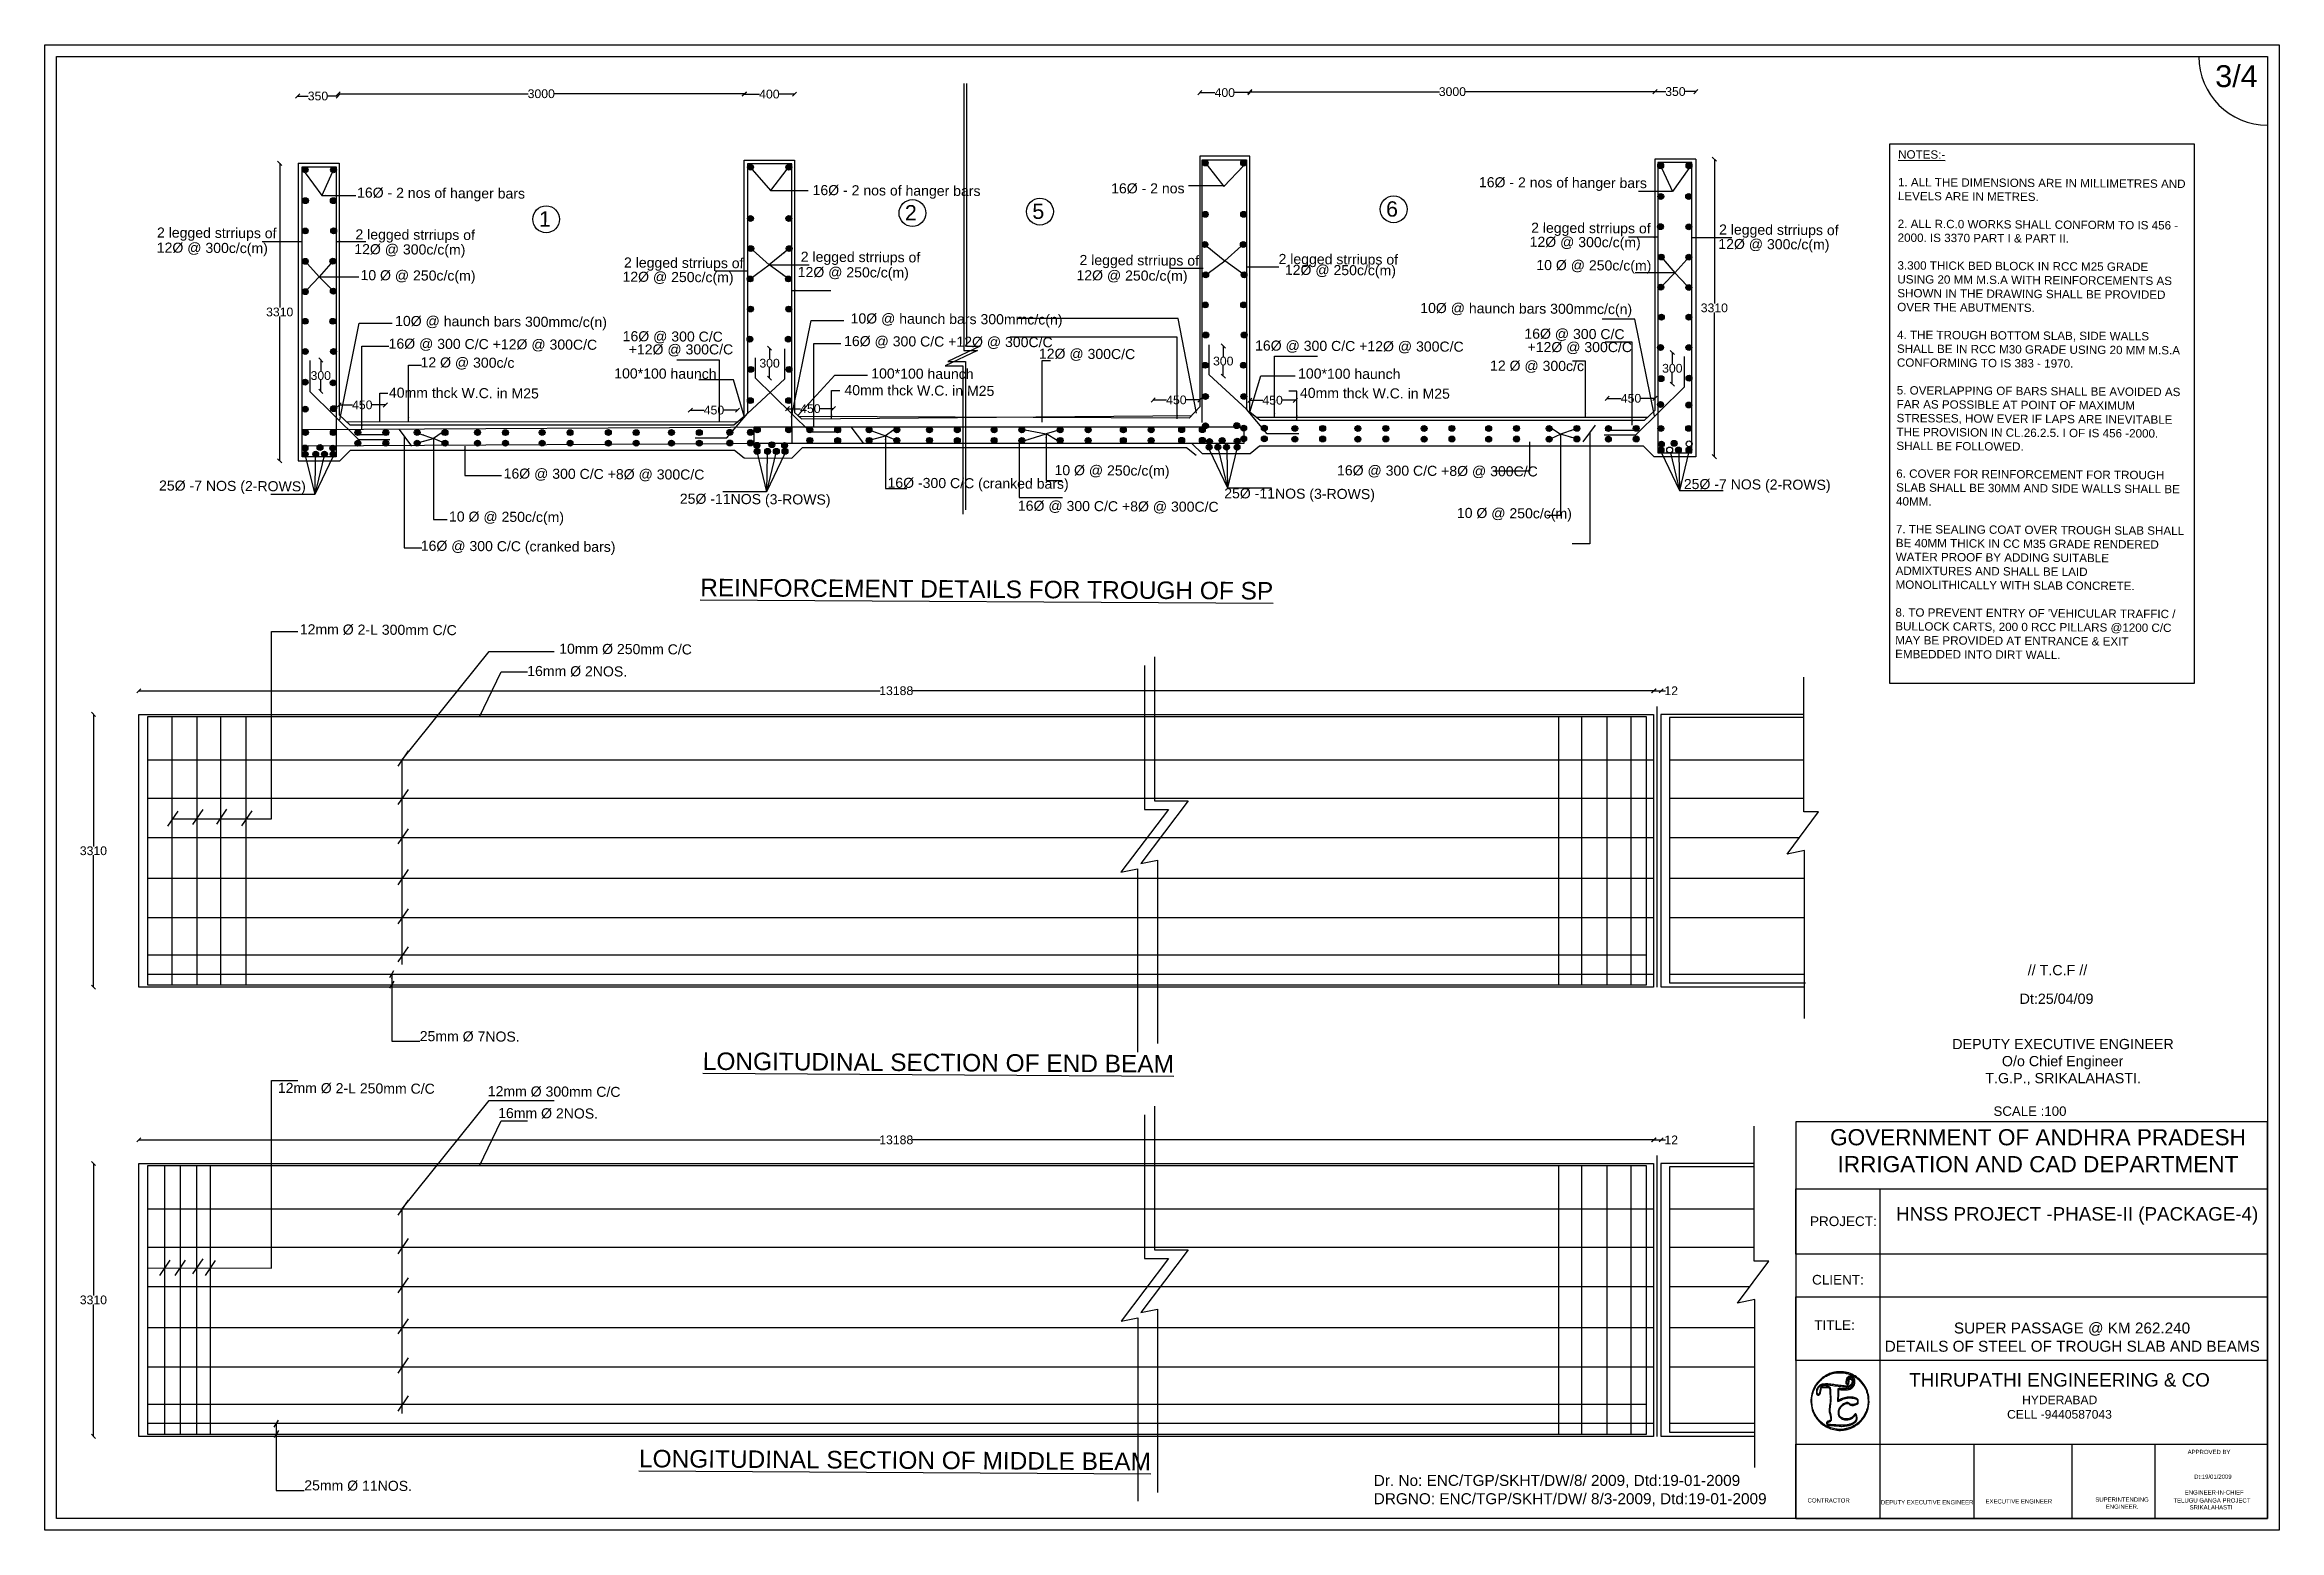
# Model space of a CAD drawing. Header units: millimetres. Extents: x 5124 to 6568637, y 2311 to 91879094.
# Drawn here: x 3476387 to 3527478, y 45931337 to 45965303 of the extents above; entities that cross this region are included whole.
import ezdxf

# ---------------------------------------------------------------- set-up
doc = ezdxf.new("R2010")
doc.units = ezdxf.units.MM
doc.header["$MEASUREMENT"] = 0
doc.layers.add('DIMENSION', color=7, linetype='Continuous')
doc.layers.add('DRAWING', color=7, linetype='Continuous')
doc.styles.get("Standard").update_dxf_attribs({"font": 'arial.ttf', "height": 200})
doc.dimstyles.get("Standard").update_dxf_attribs({"dimtxt": 200, "dimasz": 110, "dimexe": 0.18, "dimexo": 0.0625, "dimgap": 0.09, "dimtad": 0, "dimtih": 1, "dimtoh": 1, "dimdec": 0, "dimzin": 0, "dimdsep": 46, "dimtxsty": 'Standard', "dimblk": 'OBLIQUE', "dimcen": 0.09, "dimse1": 1, "dimse2": 1, "dimadec": 0, "dimazin": 0, "dimtfac": 1, "dimtdec": 0, "dimtofl": 0, "dimtmove": 0, "dimatfit": 3, "dimfxl": 1, "dimtolj": 1, "dimtzin": 0, "dimarcsym": 0})

msp = doc.modelspace()

# ---------------------------------------------------------------- texts
at = {"layer": 'DIMENSION', "char_height": 230, "attachment_point": 1}
for s, insert, width in [('16Ø - 2 nos', (3500769.5, 45962134.1), 1713.233), (' +12Ø @ 300C/C', (3489650.8, 45958451.9), 2588.959), ('+12Ø @ 300C/C', (3510289.5, 45958504.9), 2476.446)]:
    msp.add_mtext(s, dxfattribs=dict(at, insert=insert, width=width))
at = {"layer": 'DRAWING'}
for s, height, p in [('3/4', 500, (3526012.9, 45964334.2)), ('// T.C.F //', 233.833, (3521725.4, 45944028.2)), ('Dt:25/04/09', 233.833, (3521540.2, 45943373.7)), ('SCALE :100', 216.96, (3520943.5, 45940812.2)), ('APPROVED BY', 97.612, (3525382.6, 45933079.7)), ('Dt:19/01/2009', 97.612, (3525531.4, 45932513.9)), ('CONTRACTOR', 97.61, (3516693, 45931972.6)), ('TELUGU GANGA PROJECT', 97.612, (3525058.1, 45931971.1)), ('SRIKALAHASTI', 97.612, (3525428.4, 45931814.7))]:
    msp.add_text(s, height=height, dxfattribs=at).set_placement(p)
for s, height, rotation, p in [('16Ø - 2 nos of hanger bars', 230, 359.65712, (3483528.5, 45961808)), ('16Ø - 2 nos of hanger bars', 230, 359.65712, (3493943, 45961866)), ('16Ø - 2 nos of hanger bars', 230, 359.65712, (3509178.2, 45962046.1)), ('1', 350, 359.65712, (3487685.7, 45961145)), ('2', 350, 0.34288, (3496055.9, 45961285.5)), ('5', 350, 0.34288, (3498969.6, 45961319.2)), ('6', 350, 0.34288, (3507056.7, 45961371.5)), ('2 legged strriups of ', 230, 359.65712, (3478953.8, 45960894.3)), ('2 legged strriups of ', 230, 359.65712, (3483490.9, 45960852.7)), ('12Ø @ 300c/c(m)', 230, 359.65712, (3510337.2, 45960682.5)), ('2 legged strriups of ', 230, 359.65712, (3510372, 45961004)), ('12Ø @ 300c/c(m)', 230, 359.65712, (3514651.8, 45960634.7)), ('2 legged strriups of ', 230, 359.65712, (3514668.9, 45960963.4)), ('12Ø @ 300c/c(m)', 230, 359.65712, (3478948.9, 45960550.3)), ('12Ø @ 300c/c(m)', 230, 359.65712, (3483465.3, 45960515.8)), ('2 legged strriups of ', 230, 359.65712, (3489631.4, 45960208.7)), ('2 legged strriups of ', 230, 359.65712, (3493672.7, 45960341.1)), ('2 legged strriups of ', 230, 359.65712, (3500045.8, 45960266.7)), ('2 legged strriups of ', 230, 359.65712, (3504596.7, 45960290.1)), ('10 Ø @ 250c/c(m)', 230, 359.65712, (3510491.3, 45960152.2)), ('10 Ø @ 250c/c(m)', 230, 359.65712, (3483606.8, 45959920.5)), ('12Ø @ 250c/c(m)', 230, 359.65712, (3489596.7, 45959884.5)), ('12Ø @ 250c/c(m)', 230, 359.65712, (3493603.2, 45959992.5)), ('12Ø @ 250c/c(m)', 230, 359.65712, (3499976.3, 45959918.1)), ('12Ø @ 250c/c(m)', 230, 359.65712, (3504741.3, 45960042.2)), ('10Ø @ haunch bars 300mmc/c(n) ', 230, 359.65712, (3507836.8, 45959169.9)), ('10Ø @ haunch bars 300mmc/c(n) ', 230, 359.65712, (3484398, 45958873.3)), ('10Ø @ haunch bars 300mmc/c(n) ', 230, 359.65712, (3494812.4, 45958931.3)), ('16Ø @ 300 C/C +12Ø @ 300C/C', 230, 359.65712, (3484249.5, 45958355.8)), ('16Ø @ 300 C/C', 230, 359.65712, (3489600.9, 45958524.8)), ('16Ø @ 300 C/C +12Ø @ 300C/C', 230, 359.65712, (3494663.9, 45958413.8)), (' 12Ø @ 300C/C', 230, 359.65712, (3499028.8, 45958126.5)), ('16Ø @ 300 C/C +12Ø @ 300C/C', 230, 359.65712, (3504060.5, 45958311.5)), ('16Ø @ 300 C/C ', 230, 359.65712, (3510217.3, 45958582.3)), ('12 Ø @ 300c/c ', 230, 359.65712, (3484979.7, 45957927.4)), ('100*100 haunch', 230, 359.65712, (3489408.3, 45957675)), ('100*100 haunch', 230, 359.65712, (3495284.1, 45957673.1)), ('100*100 haunch', 230, 359.65712, (3505043, 45957671.4)), ('12 Ø @ 300c/c ', 230, 359.65712, (3509432.5, 45957852.9)), ('40mm thck W.C. in M25', 230, 359.65712, (3484256.9, 45957234.5)), ('40mm thck W.C. in M25', 230, 359.65712, (3494671.3, 45957292.4)), ('40mm thck W.C. in M25', 230, 359.65712, (3505086.1, 45957228.6)), ('25Ø -7 NOS (2-ROWS)', 230, 359.65712, (3479001.5, 45955110)), ('16Ø @ 300 C/C +8Ø @ 300C/C', 230, 359.65712, (3486879.4, 45955385.7)), ('16Ø -300 C/C (cranked bars)', 230, 359.65712, (3495656.4, 45955173.6)), ('10 Ø @ 250c/c(m)', 230, 359.65712, (3499474.1, 45955462.3)), ('16Ø @ 300 C/C +8Ø @ 300C/C', 230, 359.65712, (3505933.9, 45955458.7)), ('25Ø -7 NOS (2-ROWS)', 230, 359.65712, (3513862.9, 45955144.6)), ('25Ø -11NOS (3-ROWS)', 230, 359.65712, (3490908.2, 45954808.5)), ('16Ø @ 300 C/C +8Ø @ 300C/C', 230, 359.65712, (3498637.3, 45954649.3)), ('25Ø -11NOS (3-ROWS)', 230, 359.65712, (3503354.7, 45954933.3)), ('10 Ø @ 250c/c(m)', 230, 359.65712, (3485630.6, 45954402)), ('10 Ø @ 250c/c(m)', 230, 359.65712, (3508673.8, 45954483.9)), ('16Ø @ 300 C/C (cranked bars)', 230, 359.65712, (3484985.4, 45953733.5)), ('%%UREINFORCEMENT DETAILS FOR TROUGH OF SP', 400, 359.65712, (3491373.7, 45952694.4)), ('12mm Ø 2-L 300mm C/C', 230, 359.65712, (3482219.7, 45951824)), ('10mm Ø 250mm C/C', 230, 359.65712, (3488149.2, 45951379.7)), ('16mm Ø 2NOS.', 230, 359.65712, (3487418.6, 45950870.9)), ('25mm Ø 7NOS.', 230, 359.65712, (3484961.5, 45942522)), ('%%ULONGITUDINAL SECTION OF END BEAM', 400, 359.65712, (3491432.6, 45941865.3)), ('12mm Ø 2-L 250mm C/C', 230, 359.65712, (3481717.4, 45941339)), ('12mm Ø 300mm C/C', 230, 359.65712, (3486516.8, 45941263.2)), ('16mm Ø 2NOS.', 230, 359.65712, (3486753.7, 45940763.9)), ('%%ULONGITUDINAL SECTION OF MIDDLE BEAM', 400, 359.65712, (3489973.8, 45932779)), ('25mm Ø 11NOS.', 230, 359.65712, (3482321.1, 45932251.2))]:
    msp.add_text(s, height=height, rotation=rotation, dxfattribs=at).set_placement(p)
at = {"layer": 'DRAWING', "insert": (3518763.7, 45962891.9), "char_height": 190.3526, "width": 6589.386, "attachment_point": 1, "rotation": 359.65712}
msp.add_mtext("{\\LNOTES:- }\\P\\P1. ALL THE DIMENSIONS ARE IN MILLIMETRES AND LEVELS ARE IN METRES. \\P\\P2. ALL R.C.0 WORKS SHALL CONFORM TO IS 456 - 2000. IS 3370 PART I & PART II. \\P\\P3.300 THICK BED BLOCK IN RCC M25 GRADE USING 20 MM M.S.A WITH REINFORCEMENTS AS SHOWN IN THE DRAWING SHALL BE PROVIDED OVER THE ABUTMENTS. \\P\\P4. THE TROUGH BOTTOM SLAB, SIDE WALLS SHALL BE IN RCC M30 GRADE USING 20 MM M.S.A CONFORMING TO IS 383 - 1970. \\P\\P5. OVERLAPPING OF BARS SHALL BE AVOIDED AS FAR AS POSSIBLE AT POINT OF MAXIMUM STRESSES, HOW EVER IF LAPS ARE INEVITABLE THE PROVISION IN CL.26.2.5. I OF IS 456 -2000. SHALL BE FOLLOWED. \\P\\P6. COVER FOR REINFORCEMENT FOR TROUGH SLAB SHALL BE 30MM AND SIDE WALLS SHALL BE 40MM. \\P\\P7. THE SEALING COAT OVER TROUGH SLAB SHALL BE 40MM THICK IN CC M35 GRADE RENDERED WATER PROOF BY ADDING SUITABLE ADMIXTURES AND SHALL BE LAID MONOLITHICALLY WITH SLAB CONCRETE. \\P\\P8. TO PREVENT ENTRY OF 'VEHICULAR TRAFFIC / BULLOCK CARTS, 200 0 RCC PILLARS @1200 C/C MAY BE PROVIDED AT ENTRANCE & EXIT EMBEDDED INTO DIRT WALL. ", dxfattribs=at)
at = {"layer": 'DRAWING', "attachment_point": 1}
for s, insert, char_height, width in [('\\pi1491;DEPUTY EXECUTIVE ENGINEER\\P\\pi2625;O/o Chief Engineer\\P\\pi2247.6;T.G.P., SRIKALAHASTI. ', (3518509.2, 45942571.8), 233.833, 8016.963), ('PROJECT:', (3516748.5, 45938513.7), 220.92, 2061.216), ('CLIENT:', (3516795.3, 45937176.7), 220.92, 2061.216), ('TITLE:', (3516846.2, 45936141.3), 220.92, 1197.938), ('\\pi1890.9;SUPER PASSAGE @ KM 262.240\\P\\pi309.24;DETAILS OF STEEL OF TROUGH SLAB AND BEAMS', (3518147.5, 45936087.2), 250, 9151.052), ('\\pi1350.6;THIRUPATHI ENGINEERING & CO\\P\\pi3931.6;{\\H0.64302x;HYDERABAD\\P\\pi3588;CELL -9440587043}', (3517665.8, 45934930.6), 307.495, 9545.507), ('Dr. No: ENC/TGP/SKHT/DW/8/ 2009, Dtd:19-01-2009\\PDRGNO: ENC/TGP/SKHT/DW/ 8/3-2009, Dtd:19-01-2009', (3506774.1, 45932603.6), 250.979, 10962.164), ('DEPUTY EXECUTIVE ENGINEER  ', (3518370.1, 45932026.8), 97.612, 2741.503), ('  EXECUTIVE ENGINEER  ', (3520684.9, 45932047.9), 97.612, 2741.503), ('\\pi257.13;SUPERINTENDING \\P\\pi495.96;ENGINEER.', (3523015, 45932089.2), 97.612, 1719.426), ('ENGINEER-IN-CHIEF  ', (3525316, 45932252), 97.612, 1719.426)]:
    msp.add_mtext(s, dxfattribs=dict(at, insert=insert, char_height=char_height, width=width))
at = {"layer": 'DRAWING', "color": 7, "width": 10523.27, "attachment_point": 5}
for s, insert, char_height in [('GOVERNMENT OF ANDHRA PRADESH\\PIRRIGATION AND CAD DEPARTMENT', (3521960.1, 45940014), 368.995), ('HNSS PROJECT -PHASE-II (PACKAGE-4)', (3522856.8, 45938526.2), 307.495)]:
    msp.add_mtext(s, dxfattribs=dict(at, insert=insert, char_height=char_height))

# ---------------------------------------------------------------- blocks, each defined once
blk = doc.blocks.new('_Oblique')
at = {"color": 0, "linetype": 'ByBlock', "lineweight": -2}
blk.add_line((-0.5, -0.5), (0.5, 0.5), dxfattribs=at)
blk = doc.blocks.new('*D50')
at = {"layer": 'Defpoints', "color": 0}
for p in [(3482171, 45964102), (3483098, 45964129), (3483098, 45964108)]:
    blk.add_point(p, dxfattribs=at)
at = {"layer": 'DRAWING', "color": 0, "lineweight": -2}
for p, q in [((3482171, 45964129), (3482414, 45964129)), ((3483098, 45964129), (3482855, 45964129))]:
    blk.add_line(p, q, dxfattribs=at)
at = {"layer": 'DRAWING', "color": 0, "lineweight": -2, "xscale": 95, "yscale": 95, "zscale": 95, "rotation": 180}
blk.add_blockref('_Oblique', (3482171, 45964129), dxfattribs=at)
at = {"layer": 'DRAWING', "color": 0, "lineweight": -2, "xscale": 95, "yscale": 95, "zscale": 95}
blk.add_blockref('_Oblique', (3483098, 45964129), dxfattribs=at)
at = {"layer": 'DRAWING', "color": 0, "insert": (3482635, 45964129), "char_height": 200, "attachment_point": 5}
blk.add_mtext('\\A1;350', dxfattribs=at)
blk = doc.blocks.new('*D51')
at = {"layer": 'Defpoints', "color": 0}
for p in [(3483098, 45964108), (3492382, 45964181), (3492382, 45962661)]:
    blk.add_point(p, dxfattribs=at)
at = {"layer": 'DRAWING', "color": 0, "lineweight": -2}
for p, q in [((3483098, 45964181), (3487442, 45964181)), ((3492382, 45964181), (3488039, 45964181))]:
    blk.add_line(p, q, dxfattribs=at)
at = {"layer": 'DRAWING', "color": 0, "lineweight": -2, "xscale": 95, "yscale": 95, "zscale": 95, "rotation": 180}
blk.add_blockref('_Oblique', (3483098, 45964181), dxfattribs=at)
at = {"layer": 'DRAWING', "color": 0, "lineweight": -2, "xscale": 95, "yscale": 95, "zscale": 95}
blk.add_blockref('_Oblique', (3492382, 45964181), dxfattribs=at)
at = {"layer": 'DRAWING', "color": 0, "insert": (3487740, 45964181), "char_height": 200, "attachment_point": 5}
blk.add_mtext('\\A1;3000', dxfattribs=at)
blk = doc.blocks.new('*D52')
at = {"layer": 'Defpoints', "color": 0}
for p in [(3493529, 45964173), (3492382, 45962661), (3493529, 45962661)]:
    blk.add_point(p, dxfattribs=at)
at = {"layer": 'DRAWING', "color": 0, "lineweight": -2}
for p, q in [((3492382, 45964173), (3492731, 45964173)), ((3493529, 45964173), (3493180, 45964173))]:
    blk.add_line(p, q, dxfattribs=at)
at = {"layer": 'DRAWING', "color": 0, "lineweight": -2, "xscale": 95, "yscale": 95, "zscale": 95, "rotation": 180}
blk.add_blockref('_Oblique', (3492382, 45964173), dxfattribs=at)
at = {"layer": 'DRAWING', "color": 0, "lineweight": -2, "xscale": 95, "yscale": 95, "zscale": 95}
blk.add_blockref('_Oblique', (3493529, 45964173), dxfattribs=at)
at = {"layer": 'DRAWING', "color": 0, "insert": (3492956, 45964173), "char_height": 200, "attachment_point": 5}
blk.add_mtext('\\A1;400', dxfattribs=at)
blk = doc.blocks.new('*D53')
at = {"layer": 'Defpoints', "color": 0}
for p in [(3482185, 45962591), (3481760, 45955790), (3482185, 45955790)]:
    blk.add_point(p, dxfattribs=at)
at = {"layer": 'DRAWING', "color": 0, "lineweight": -2}
for p, q in [((3481760, 45962591), (3481760, 45959293)), ((3481760, 45955790), (3481760, 45959089))]:
    blk.add_line(p, q, dxfattribs=at)
at = {"layer": 'DRAWING', "color": 0, "lineweight": -2, "xscale": 95, "yscale": 95, "zscale": 95}
for p, rotation in [((3481760, 45962591), 90), ((3481760, 45955790), 270)]:
    blk.add_blockref('_Oblique', p, dxfattribs=dict(at, rotation=rotation))
at = {"layer": 'DRAWING', "color": 0, "insert": (3481760, 45959191), "char_height": 200, "attachment_point": 5}
blk.add_mtext('\\A1;3310', dxfattribs=at)
blk = doc.blocks.new('*D54')
at = {"layer": 'Defpoints', "color": 0}
for p in [(3482666, 45958096), (3482699, 45958096), (3482673, 45957378)]:
    blk.add_point(p, dxfattribs=at)
at = {"layer": 'DRAWING', "color": 0, "lineweight": -2}
for p, q in [((3482699, 45958096), (3482699, 45957839)), ((3482699, 45957378), (3482699, 45957635))]:
    blk.add_line(p, q, dxfattribs=at)
at = {"layer": 'DRAWING', "color": 0, "lineweight": -2, "xscale": 95, "yscale": 95, "zscale": 95}
for p, rotation in [((3482699, 45958096), 90), ((3482699, 45957378), 270)]:
    blk.add_blockref('_Oblique', p, dxfattribs=dict(at, rotation=rotation))
at = {"layer": 'DRAWING', "color": 0, "insert": (3482699, 45957737), "char_height": 200, "attachment_point": 5}
blk.add_mtext('\\A1;300', dxfattribs=at)
blk = doc.blocks.new('*D55')
at = {"layer": 'Defpoints', "color": 0}
for p in [(3483119, 45957067), (3483119, 45957052), (3484177, 45957052)]:
    blk.add_point(p, dxfattribs=at)
at = {"layer": 'DRAWING', "color": 0, "lineweight": -2}
for p, q in [((3483119, 45957067), (3483423, 45957067)), ((3484177, 45957067), (3483873, 45957067))]:
    blk.add_line(p, q, dxfattribs=at)
at = {"layer": 'DRAWING', "color": 0, "lineweight": -2, "xscale": 95, "yscale": 95, "zscale": 95, "rotation": 180}
blk.add_blockref('_Oblique', (3483119, 45957067), dxfattribs=at)
at = {"layer": 'DRAWING', "color": 0, "lineweight": -2, "xscale": 95, "yscale": 95, "zscale": 95}
blk.add_blockref('_Oblique', (3484177, 45957067), dxfattribs=at)
at = {"layer": 'DRAWING', "color": 0, "insert": (3483648, 45957067), "char_height": 200, "attachment_point": 5}
blk.add_mtext('\\A1;450', dxfattribs=at)
blk = doc.blocks.new('*D56')
at = {"layer": 'Defpoints', "color": 0}
for p in [(3491148, 45956948), (3491148, 45956684), (3492229, 45956683)]:
    blk.add_point(p, dxfattribs=at)
at = {"layer": 'DRAWING', "color": 0, "lineweight": -2}
for p, q in [((3491148, 45956948), (3491464, 45956948)), ((3492229, 45956948), (3491914, 45956948))]:
    blk.add_line(p, q, dxfattribs=at)
at = {"layer": 'DRAWING', "color": 0, "lineweight": -2, "xscale": 95, "yscale": 95, "zscale": 95, "rotation": 180}
blk.add_blockref('_Oblique', (3491148, 45956948), dxfattribs=at)
at = {"layer": 'DRAWING', "color": 0, "lineweight": -2, "xscale": 95, "yscale": 95, "zscale": 95}
blk.add_blockref('_Oblique', (3492229, 45956948), dxfattribs=at)
at = {"layer": 'DRAWING', "color": 0, "insert": (3491689, 45956948), "char_height": 200, "attachment_point": 5}
blk.add_mtext('\\A1;450', dxfattribs=at)
blk = doc.blocks.new('*D57')
at = {"layer": 'Defpoints', "color": 0}
for p in [(3492966, 45958364), (3492953, 45957677), (3492960, 45957677)]:
    blk.add_point(p, dxfattribs=at)
at = {"layer": 'DRAWING', "color": 0, "lineweight": -2}
for p, q in [((3492960, 45958364), (3492960, 45958123)), ((3492960, 45957677), (3492960, 45957918))]:
    blk.add_line(p, q, dxfattribs=at)
at = {"layer": 'DRAWING', "color": 0, "lineweight": -2, "xscale": 95, "yscale": 95, "zscale": 95}
for p, rotation in [((3492960, 45958364), 90), ((3492960, 45957677), 270)]:
    blk.add_blockref('_Oblique', p, dxfattribs=dict(at, rotation=rotation))
at = {"layer": 'DRAWING', "color": 0, "insert": (3492960, 45958020), "char_height": 200, "attachment_point": 5}
blk.add_mtext('\\A1;300', dxfattribs=at)
blk = doc.blocks.new('*D58')
at = {"layer": 'Defpoints', "color": 0}
for p in [(3493371, 45956959), (3494417, 45956981), (3494417, 45956963)]:
    blk.add_point(p, dxfattribs=at)
at = {"layer": 'DRAWING', "color": 0, "lineweight": -2}
for p, q in [((3493371, 45956981), (3493669, 45956981)), ((3494417, 45956981), (3494118, 45956981))]:
    blk.add_line(p, q, dxfattribs=at)
at = {"layer": 'DRAWING', "color": 0, "lineweight": -2, "xscale": 95, "yscale": 95, "zscale": 95, "rotation": 180}
blk.add_blockref('_Oblique', (3493371, 45956981), dxfattribs=at)
at = {"layer": 'DRAWING', "color": 0, "lineweight": -2, "xscale": 95, "yscale": 95, "zscale": 95}
blk.add_blockref('_Oblique', (3494417, 45956981), dxfattribs=at)
at = {"layer": 'DRAWING', "color": 0, "insert": (3493894, 45956981), "char_height": 200, "attachment_point": 5}
blk.add_mtext('\\A1;450', dxfattribs=at)
blk = doc.blocks.new('*D59')
at = {"layer": 'Defpoints', "color": 0}
for p in [(3501729, 45957181), (3501729, 45957160), (3502796, 45957174)]:
    blk.add_point(p, dxfattribs=at)
at = {"layer": 'DRAWING', "color": 0, "lineweight": -2}
for p, q in [((3501729, 45957181), (3502038, 45957181)), ((3502796, 45957181), (3502487, 45957181))]:
    blk.add_line(p, q, dxfattribs=at)
at = {"layer": 'DRAWING', "color": 0, "lineweight": -2, "xscale": 95, "yscale": 95, "zscale": 95, "rotation": 180}
blk.add_blockref('_Oblique', (3501729, 45957181), dxfattribs=at)
at = {"layer": 'DRAWING', "color": 0, "lineweight": -2, "xscale": 95, "yscale": 95, "zscale": 95}
blk.add_blockref('_Oblique', (3502796, 45957181), dxfattribs=at)
at = {"layer": 'DRAWING', "color": 0, "insert": (3502262, 45957181), "char_height": 200, "attachment_point": 5}
blk.add_mtext('\\A1;450', dxfattribs=at)
blk = doc.blocks.new('*D60')
at = {"layer": 'Defpoints', "color": 0}
for p in [(3503333, 45958415), (3503350, 45958415), (3503346, 45957723)]:
    blk.add_point(p, dxfattribs=at)
at = {"layer": 'DRAWING', "color": 0, "lineweight": -2}
for p, q in [((3503333, 45958415), (3503333, 45958171)), ((3503333, 45957723), (3503333, 45957967))]:
    blk.add_line(p, q, dxfattribs=at)
at = {"layer": 'DRAWING', "color": 0, "lineweight": -2, "xscale": 95, "yscale": 95, "zscale": 95}
for p, rotation in [((3503333, 45958415), 90), ((3503333, 45957723), 270)]:
    blk.add_blockref('_Oblique', p, dxfattribs=dict(at, rotation=rotation))
at = {"layer": 'DRAWING', "color": 0, "insert": (3503333, 45958069), "char_height": 200, "attachment_point": 5}
blk.add_mtext('\\A1;300', dxfattribs=at)
blk = doc.blocks.new('*D61')
at = {"layer": 'Defpoints', "color": 0}
for p in [(3503941, 45957186), (3504982, 45957174), (3504982, 45957174)]:
    blk.add_point(p, dxfattribs=at)
at = {"layer": 'DRAWING', "color": 0, "lineweight": -2}
for p, q in [((3503941, 45957174), (3504236, 45957174)), ((3504982, 45957174), (3504686, 45957174))]:
    blk.add_line(p, q, dxfattribs=at)
at = {"layer": 'DRAWING', "color": 0, "lineweight": -2, "xscale": 95, "yscale": 95, "zscale": 95, "rotation": 180}
blk.add_blockref('_Oblique', (3503941, 45957174), dxfattribs=at)
at = {"layer": 'DRAWING', "color": 0, "lineweight": -2, "xscale": 95, "yscale": 95, "zscale": 95}
blk.add_blockref('_Oblique', (3504982, 45957174), dxfattribs=at)
at = {"layer": 'DRAWING', "color": 0, "insert": (3504461, 45957174), "char_height": 200, "attachment_point": 5}
blk.add_mtext('\\A1;450', dxfattribs=at)
blk = doc.blocks.new('*D62')
at = {"layer": 'Defpoints', "color": 0}
for p in [(3512109, 45957217), (3512109, 45957217), (3513204, 45957230)]:
    blk.add_point(p, dxfattribs=at)
at = {"layer": 'DRAWING', "color": 0, "lineweight": -2}
for p, q in [((3512109, 45957217), (3512431, 45957217)), ((3513204, 45957217), (3512881, 45957217))]:
    blk.add_line(p, q, dxfattribs=at)
at = {"layer": 'DRAWING', "color": 0, "lineweight": -2, "xscale": 95, "yscale": 95, "zscale": 95, "rotation": 180}
blk.add_blockref('_Oblique', (3512109, 45957217), dxfattribs=at)
at = {"layer": 'DRAWING', "color": 0, "lineweight": -2, "xscale": 95, "yscale": 95, "zscale": 95}
blk.add_blockref('_Oblique', (3513204, 45957217), dxfattribs=at)
at = {"layer": 'DRAWING', "color": 0, "insert": (3512656, 45957217), "char_height": 200, "attachment_point": 5}
blk.add_mtext('\\A1;450', dxfattribs=at)
blk = doc.blocks.new('*D63')
at = {"layer": 'Defpoints', "color": 0}
for p in [(3513600, 45958264), (3513626, 45958264), (3513614, 45957543)]:
    blk.add_point(p, dxfattribs=at)
at = {"layer": 'DRAWING', "color": 0, "lineweight": -2}
for p, q in [((3513600, 45958264), (3513600, 45958006)), ((3513600, 45957543), (3513600, 45957801))]:
    blk.add_line(p, q, dxfattribs=at)
at = {"layer": 'DRAWING', "color": 0, "lineweight": -2, "xscale": 95, "yscale": 95, "zscale": 95}
for p, rotation in [((3513600, 45958264), 90), ((3513600, 45957543), 270)]:
    blk.add_blockref('_Oblique', p, dxfattribs=dict(at, rotation=rotation))
at = {"layer": 'DRAWING', "color": 0, "insert": (3513600, 45957904), "char_height": 200, "attachment_point": 5}
blk.add_mtext('\\A1;300', dxfattribs=at)
blk = doc.blocks.new('*D64')
at = {"layer": 'Defpoints', "color": 0}
for p in [(3503941, 45964207), (3502796, 45962755), (3503941, 45962755)]:
    blk.add_point(p, dxfattribs=at)
at = {"layer": 'DRAWING', "color": 0, "lineweight": -2}
for p, q in [((3502796, 45964207), (3503144, 45964207)), ((3503941, 45964207), (3503593, 45964207))]:
    blk.add_line(p, q, dxfattribs=at)
at = {"layer": 'DRAWING', "color": 0, "lineweight": -2, "xscale": 95, "yscale": 95, "zscale": 95, "rotation": 180}
blk.add_blockref('_Oblique', (3502796, 45964207), dxfattribs=at)
at = {"layer": 'DRAWING', "color": 0, "lineweight": -2, "xscale": 95, "yscale": 95, "zscale": 95}
blk.add_blockref('_Oblique', (3503941, 45964207), dxfattribs=at)
at = {"layer": 'DRAWING', "color": 0, "insert": (3503368, 45964207), "char_height": 200, "attachment_point": 5}
blk.add_mtext('\\A1;400', dxfattribs=at)
blk = doc.blocks.new('*D65')
at = {"layer": 'Defpoints', "color": 0}
for p in [(3503941, 45964207), (3513204, 45964229), (3513204, 45962685)]:
    blk.add_point(p, dxfattribs=at)
at = {"layer": 'DRAWING', "color": 0, "lineweight": -2}
for p, q in [((3503941, 45964229), (3508274, 45964229)), ((3513204, 45964229), (3508871, 45964229))]:
    blk.add_line(p, q, dxfattribs=at)
at = {"layer": 'DRAWING', "color": 0, "lineweight": -2, "xscale": 95, "yscale": 95, "zscale": 95, "rotation": 180}
blk.add_blockref('_Oblique', (3503941, 45964229), dxfattribs=at)
at = {"layer": 'DRAWING', "color": 0, "lineweight": -2, "xscale": 95, "yscale": 95, "zscale": 95}
blk.add_blockref('_Oblique', (3513204, 45964229), dxfattribs=at)
at = {"layer": 'DRAWING', "color": 0, "insert": (3508572, 45964229), "char_height": 200, "attachment_point": 5}
blk.add_mtext('\\A1;3000', dxfattribs=at)
blk = doc.blocks.new('*D66')
at = {"layer": 'Defpoints', "color": 0}
for p in [(3514138, 45964231), (3513204, 45962685), (3514138, 45962685)]:
    blk.add_point(p, dxfattribs=at)
at = {"layer": 'DRAWING', "color": 0, "lineweight": -2}
for p, q in [((3513204, 45964231), (3513450, 45964231)), ((3514138, 45964231), (3513892, 45964231))]:
    blk.add_line(p, q, dxfattribs=at)
at = {"layer": 'DRAWING', "color": 0, "lineweight": -2, "xscale": 95, "yscale": 95, "zscale": 95, "rotation": 180}
blk.add_blockref('_Oblique', (3513204, 45964231), dxfattribs=at)
at = {"layer": 'DRAWING', "color": 0, "lineweight": -2, "xscale": 95, "yscale": 95, "zscale": 95}
blk.add_blockref('_Oblique', (3514138, 45964231), dxfattribs=at)
at = {"layer": 'DRAWING', "color": 0, "insert": (3513671, 45964231), "char_height": 200, "attachment_point": 5}
blk.add_mtext('\\A1;350', dxfattribs=at)
blk = doc.blocks.new('*D67')
at = {"layer": 'Defpoints', "color": 0}
for p in [(3514138, 45962685), (3514561, 45962685), (3514138, 45955884)]:
    blk.add_point(p, dxfattribs=at)
at = {"layer": 'DRAWING', "color": 0, "lineweight": -2}
for p, q in [((3514561, 45962685), (3514561, 45959387)), ((3514561, 45955884), (3514561, 45959182))]:
    blk.add_line(p, q, dxfattribs=at)
at = {"layer": 'DRAWING', "color": 0, "lineweight": -2, "xscale": 95, "yscale": 95, "zscale": 95}
for p, rotation in [((3514561, 45962685), 90), ((3514561, 45955884), 270)]:
    blk.add_blockref('_Oblique', p, dxfattribs=dict(at, rotation=rotation))
at = {"layer": 'DRAWING', "color": 0, "insert": (3514561, 45959285), "char_height": 200, "attachment_point": 5}
blk.add_mtext('\\A1;3310', dxfattribs=at)
blk = doc.blocks.new('*D68')
at = {"layer": 'Defpoints', "color": 0}
for p in [(3513172, 45950532), (3478539, 45949992), (3513172, 45949992)]:
    blk.add_point(p, dxfattribs=at)
at = {"layer": 'DIMENSION', "color": 0, "lineweight": -2}
for p, q in [((3478539, 45950532), (3495489, 45950532)), ((3513172, 45950532), (3496223, 45950532))]:
    blk.add_line(p, q, dxfattribs=at)
at = {"layer": 'DIMENSION', "color": 0, "lineweight": -2, "xscale": 95, "yscale": 95, "zscale": 95, "rotation": 180}
blk.add_blockref('_Oblique', (3478539, 45950532), dxfattribs=at)
at = {"layer": 'DIMENSION', "color": 0, "lineweight": -2, "xscale": 95, "yscale": 95, "zscale": 95}
blk.add_blockref('_Oblique', (3513172, 45950532), dxfattribs=at)
at = {"layer": 'DIMENSION', "color": 0, "insert": (3495856, 45950532), "char_height": 200, "attachment_point": 5}
blk.add_mtext('\\A1;13188', dxfattribs=at)
blk = doc.blocks.new('*D69')
at = {"layer": 'Defpoints', "color": 0}
for p in [(3513347, 45950532), (3513180, 45950083), (3513347, 45950083)]:
    blk.add_point(p, dxfattribs=at)
at = {"layer": 'DIMENSION', "color": 0, "lineweight": -2}
for p, q in [((3513180, 45950532), (3513347, 45950532)), ((3513347, 45950532), (3513442, 45950532))]:
    blk.add_line(p, q, dxfattribs=at)
at = {"layer": 'DIMENSION', "color": 0, "lineweight": -2, "xscale": 95, "yscale": 95, "zscale": 95, "rotation": 180}
blk.add_blockref('_Oblique', (3513180, 45950532), dxfattribs=at)
at = {"layer": 'DIMENSION', "color": 0, "lineweight": -2, "xscale": 95, "yscale": 95, "zscale": 95}
blk.add_blockref('_Oblique', (3513347, 45950532), dxfattribs=at)
at = {"layer": 'DIMENSION', "color": 0, "insert": (3513575, 45950532), "char_height": 200, "attachment_point": 5}
blk.add_mtext('\\A1;12', dxfattribs=at)
blk = doc.blocks.new('*D70')
at = {"layer": 'Defpoints', "color": 0}
for p in [(3478539, 45949992), (3477501, 45943754), (3478539, 45943754)]:
    blk.add_point(p, dxfattribs=at)
at = {"layer": 'DIMENSION', "color": 0, "lineweight": -2}
for p, q in [((3477501, 45949992), (3477501, 45946975)), ((3477501, 45943754), (3477501, 45946771))]:
    blk.add_line(p, q, dxfattribs=at)
at = {"layer": 'DIMENSION', "color": 0, "lineweight": -2, "xscale": 95, "yscale": 95, "zscale": 95}
for p, rotation in [((3477501, 45949992), 90), ((3477501, 45943754), 270)]:
    blk.add_blockref('_Oblique', p, dxfattribs=dict(at, rotation=rotation))
at = {"layer": 'DIMENSION', "color": 0, "insert": (3477501, 45946873), "char_height": 200, "attachment_point": 5}
blk.add_mtext('\\A1;3310', dxfattribs=at)
blk = doc.blocks.new('*D72')
at = {"layer": 'Defpoints', "color": 0}
for p in [(3513172, 45940263), (3478539, 45939723), (3513172, 45939723)]:
    blk.add_point(p, dxfattribs=at)
at = {"layer": 'DIMENSION', "color": 0, "lineweight": -2}
for p, q in [((3478539, 45940263), (3495489, 45940263)), ((3513172, 45940263), (3496223, 45940263))]:
    blk.add_line(p, q, dxfattribs=at)
at = {"layer": 'DIMENSION', "color": 0, "lineweight": -2, "xscale": 95, "yscale": 95, "zscale": 95, "rotation": 180}
blk.add_blockref('_Oblique', (3478539, 45940263), dxfattribs=at)
at = {"layer": 'DIMENSION', "color": 0, "lineweight": -2, "xscale": 95, "yscale": 95, "zscale": 95}
blk.add_blockref('_Oblique', (3513172, 45940263), dxfattribs=at)
at = {"layer": 'DIMENSION', "color": 0, "insert": (3495856, 45940263), "char_height": 200, "attachment_point": 5}
blk.add_mtext('\\A1;13188', dxfattribs=at)
blk = doc.blocks.new('*D71')
at = {"layer": 'Defpoints', "color": 0}
for p in [(3513347, 45940263), (3513180, 45939814), (3513347, 45939814)]:
    blk.add_point(p, dxfattribs=at)
at = {"layer": 'DIMENSION', "color": 0, "lineweight": -2}
for p, q in [((3513180, 45940263), (3513347, 45940263)), ((3513347, 45940263), (3513442, 45940263))]:
    blk.add_line(p, q, dxfattribs=at)
at = {"layer": 'DIMENSION', "color": 0, "lineweight": -2, "xscale": 95, "yscale": 95, "zscale": 95, "rotation": 180}
blk.add_blockref('_Oblique', (3513180, 45940263), dxfattribs=at)
at = {"layer": 'DIMENSION', "color": 0, "lineweight": -2, "xscale": 95, "yscale": 95, "zscale": 95}
blk.add_blockref('_Oblique', (3513347, 45940263), dxfattribs=at)
at = {"layer": 'DIMENSION', "color": 0, "insert": (3513575, 45940263), "char_height": 200, "attachment_point": 5}
blk.add_mtext('\\A1;12', dxfattribs=at)
blk = doc.blocks.new('*D73')
at = {"layer": 'Defpoints', "color": 0}
for p in [(3478539, 45939723), (3477501, 45933485), (3478539, 45933485)]:
    blk.add_point(p, dxfattribs=at)
at = {"layer": 'DIMENSION', "color": 0, "lineweight": -2}
for p, q in [((3477501, 45939723), (3477501, 45936706)), ((3477501, 45933485), (3477501, 45936502))]:
    blk.add_line(p, q, dxfattribs=at)
at = {"layer": 'DIMENSION', "color": 0, "lineweight": -2, "xscale": 95, "yscale": 95, "zscale": 95}
for p, rotation in [((3477501, 45939723), 90), ((3477501, 45933485), 270)]:
    blk.add_blockref('_Oblique', p, dxfattribs=dict(at, rotation=rotation))
at = {"layer": 'DIMENSION', "color": 0, "insert": (3477501, 45936604), "char_height": 200, "attachment_point": 5}
blk.add_mtext('\\A1;3310', dxfattribs=at)

# ---------------------------------------------------------------- dimensions: what is measured, and where the dimension line sits
at = {"layer": 'DIMENSION'}
for base, p1, p2, text, picture, middle in [((3513172.5, 45950532.3), (3478539.1, 45949991.7), (3513172.5, 45949991.7), '13188', '*D68', (3495855.8, 45950532.3)), ((3513346.7, 45950531.8), (3513180.3, 45950082.9), (3513346.7, 45950082.9), '12', '*D69', (3513574.6, 45950531.8)), ((3513172.5, 45940263.5), (3478539.1, 45939723), (3513172.5, 45939723), '13188', '*D72', (3495855.8, 45940263.5)), ((3513346.7, 45940263), (3513180.3, 45939814.1), (3513346.7, 45939814.1), '12', '*D71', (3513574.6, 45940263))]:
    dim = msp.add_linear_dim(base=base, p1=p1, p2=p2, text=text, dimstyle='Standard', override={"dimasz": 95, "dimfxl": 2000, "dimarcsym": 1}, dxfattribs=at)
    dim.commit()
    dim.dimension.update_dxf_attribs({"geometry": picture, "text_midpoint": middle})
for base, p1, p2, picture, middle in [((3477500.9, 45943753.9), (3478539.1, 45949991.7), (3478539.1, 45943753.9), '*D70', (3477500.9, 45946872.8)), ((3477500.9, 45933485.1), (3478539.1, 45939723), (3478539.1, 45933485.1), '*D73', (3477500.9, 45936604))]:
    dim = msp.add_linear_dim(base=base, p1=p1, p2=p2, angle=90, text='3310', dimstyle='Standard', override={"dimasz": 95, "dimfxl": 2000, "dimarcsym": 1}, dxfattribs=at)
    dim.commit()
    dim.dimension.update_dxf_attribs({"geometry": picture, "text_midpoint": middle})
at = {"layer": 'DRAWING'}
for base, p1, p2, text, picture, middle in [((3483098.5, 45964128.9), (3482170.8, 45964102.4), (3483098.5, 45964107.7), '350', '*D50', (3482634.7, 45964128.9)), ((3492382.1, 45964181.3), (3483098.5, 45964107.7), (3492382.1, 45962661.1), '3000', '*D51', (3487740.3, 45964181.3)), ((3493529.3, 45964172.9), (3492382.1, 45962661.1), (3493529.3, 45962661.1), '400', '*D52', (3492955.7, 45964172.9)), ((3503940.8, 45964206.5), (3502796.1, 45962755.1), (3503940.8, 45962755.1), '400', '*D64', (3503368.5, 45964206.5)), ((3513203.7, 45964229.1), (3503940.8, 45964206.5), (3513203.7, 45962685.3), '3000', '*D65', (3508572.2, 45964229.1)), ((3514138.2, 45964230.9), (3513203.7, 45962685.3), (3514138.2, 45962685.3), '350', '*D66', (3513671, 45964230.9)), ((3501728.5, 45957181.3), (3502796.1, 45957174.3), (3501728.5, 45957160.3), '450', '*D59', (3502262.3, 45957181.3)), ((3504981.5, 45957174.1), (3503940.8, 45957186.2), (3504981.5, 45957174.1), '450', '*D61', (3504461.2, 45957174.1)), ((3512108.6, 45957217.2), (3513203.7, 45957229.8), (3512108.6, 45957217.3), '450', '*D62', (3512656.1, 45957217.2)), ((3483119.2, 45957066.7), (3484177.1, 45957052.3), (3483119.2, 45957052.3), '450', '*D55', (3483648.2, 45957066.7)), ((3491148.3, 45956947.7), (3492229.4, 45956683.3), (3491148.3, 45956683.7), '450', '*D56', (3491688.8, 45956947.7)), ((3494416.8, 45956980.7), (3493370.5, 45956958.8), (3494416.8, 45956963.2), '450', '*D58', (3493893.7, 45956980.7))]:
    dim = msp.add_linear_dim(base=base, p1=p1, p2=p2, text=text, dimstyle='Standard', override={"dimasz": 95, "dimfxl": 2000, "dimarcsym": 1}, dxfattribs=at)
    dim.commit()
    dim.dimension.update_dxf_attribs({"geometry": picture, "text_midpoint": middle})
for base, p1, p2, text, picture, middle in [((3481760.2, 45955790.1), (3482184.7, 45962591.3), (3482184.7, 45955790.1), '3310', '*D53', (3481760.2, 45959190.7)), ((3514561.4, 45962685.3), (3514138.2, 45955884.1), (3514138.2, 45962685.3), '3310', '*D67', (3514561.4, 45959284.7)), ((3492959.7, 45957676.8), (3492966.4, 45958364.1), (3492953.1, 45957676.8), '300', '*D57', (3492959.7, 45958020.5)), ((3503332.7, 45958415.5), (3503346.5, 45957722.9), (3503349.9, 45958415.5), '300', '*D60', (3503332.7, 45958069.2)), ((3482699.4, 45958096.3), (3482672.8, 45957377.6), (3482665.6, 45958096.3), '300', '*D54', (3482699.4, 45957736.9)), ((3513600.1, 45958264.1), (3513613.9, 45957543), (3513625.5, 45958264.1), '300', '*D63', (3513600.1, 45957903.6))]:
    dim = msp.add_linear_dim(base=base, p1=p1, p2=p2, angle=90, text=text, dimstyle='Standard', override={"dimasz": 95, "dimfxl": 2000, "dimarcsym": 1}, dxfattribs=at)
    dim.commit()
    dim.dimension.update_dxf_attribs({"geometry": picture, "text_midpoint": middle})

# ---------------------------------------------------------------- hatches: boundary and pattern name
at = {"layer": 'DRAWING'}
h = msp.add_hatch(color=256, dxfattribs=at)
h.paths.add_polyline_path([(3482408.8, 45962442.2, 0.1836477), (3482391.9, 45962486.7), (3482291.7, 45962486.7, 0.1064012), (3482277.8, 45962462.2), (3482277.8, 45962422.3, 0.8591403)])
h.paths.add_polyline_path([(3482291.7, 45962486.7), (3482391.9, 45962486.7, 0.4491542)])
h = msp.add_hatch(color=256, dxfattribs=at)
h.paths.add_polyline_path([(3483057, 45962442.2, 0.1836477), (3483040, 45962486.7), (3482939.9, 45962486.7, 0.1064012), (3482926, 45962462.2), (3482926, 45962422.3, 0.8591403)])
h.paths.add_polyline_path([(3482939.9, 45962486.7), (3483040, 45962486.7, 0.4491542)])
h = msp.add_hatch(color=256, dxfattribs=at)
h.paths.add_polyline_path([(3492591.3, 45962504.5, 0.1836477), (3492574.4, 45962549), (3492474.2, 45962549, 0.1064012), (3492460.3, 45962524.5), (3492460.3, 45962484.6, 0.8591403)])
h.paths.add_polyline_path([(3492474.2, 45962549), (3492574.4, 45962549, 0.4491542)])
h = msp.add_hatch(color=256, dxfattribs=at)
h.paths.add_polyline_path([(3493468.7, 45962504.5, 0.1836477), (3493451.8, 45962549), (3493351.6, 45962549, 0.1064012), (3493337.8, 45962524.5), (3493337.8, 45962484.6, 0.8591403)])
h.paths.add_polyline_path([(3493351.6, 45962549), (3493451.8, 45962549, 0.4491542)])
h = msp.add_hatch(color=256, dxfattribs=at)
h.paths.add_polyline_path([(3502854.2, 45962598.5, -0.1836477), (3502871.1, 45962643), (3502971.3, 45962643, -0.1064012), (3502985.2, 45962618.5), (3502985.2, 45962578.6, -0.8591403)])
h.paths.add_polyline_path([(3502971.3, 45962643), (3502871.1, 45962643, -0.4491542)])
h = msp.add_hatch(color=256, dxfattribs=at)
h.paths.add_polyline_path([(3503731.6, 45962598.5, -0.1836477), (3503748.5, 45962643), (3503848.7, 45962643, -0.1064012), (3503862.6, 45962618.5), (3503862.6, 45962578.6, -0.8591403)])
h.paths.add_polyline_path([(3503848.7, 45962643), (3503748.5, 45962643, -0.4491542)])
h = msp.add_hatch(color=256, dxfattribs=at)
h.paths.add_polyline_path([(3513265.9, 45962536.2, -0.1836477), (3513282.9, 45962580.7), (3513383.1, 45962580.7, -0.1064012), (3513396.9, 45962556.2), (3513396.9, 45962516.2, -0.8591403)])
h.paths.add_polyline_path([(3513383.1, 45962580.7), (3513282.9, 45962580.7, -0.4491542)])
h = msp.add_hatch(color=256, dxfattribs=at)
h.paths.add_polyline_path([(3513914.1, 45962536.2, -0.1836477), (3513931, 45962580.7), (3514031.2, 45962580.7, -0.1064012), (3514045.1, 45962556.2), (3514045.1, 45962516.2, -0.8591403)])
h.paths.add_polyline_path([(3514031.2, 45962580.7), (3513931, 45962580.7, -0.4491542)])
h = msp.add_hatch(color=256, dxfattribs=at)
h.paths.add_polyline_path([(3513269.4, 45961831.4, -0.1836477), (3513286.3, 45961875.9), (3513386.5, 45961875.9, -0.1064012), (3513400.4, 45961851.4), (3513400.4, 45961811.4, -0.8591403)])
h.paths.add_polyline_path([(3513386.5, 45961875.9), (3513286.3, 45961875.9, -0.4491542)])
h = msp.add_hatch(color=256, dxfattribs=at)
h.paths.add_polyline_path([(3513907.4, 45961831.4, -0.1836477), (3513924.3, 45961875.9), (3514024.5, 45961875.9, -0.1064012), (3514038.4, 45961851.4), (3514038.4, 45961811.4, -0.8591403)])
h.paths.add_polyline_path([(3514024.5, 45961875.9), (3513924.3, 45961875.9, -0.4491542)])
h = msp.add_hatch(color=256, dxfattribs=at)
h.paths.add_polyline_path([(3482415.5, 45961737.4, 0.1836477), (3482398.6, 45961781.9), (3482298.4, 45961781.9, 0.1064012), (3482284.5, 45961757.4), (3482284.5, 45961717.5, 0.8591403)])
h.paths.add_polyline_path([(3482298.4, 45961781.9), (3482398.6, 45961781.9, 0.4491542)])
h = msp.add_hatch(color=256, dxfattribs=at)
h.paths.add_polyline_path([(3483053.5, 45961737.4, 0.1836477), (3483036.6, 45961781.9), (3482936.4, 45961781.9, 0.1064012), (3482922.6, 45961757.4), (3482922.6, 45961717.5, 0.8591403)])
h.paths.add_polyline_path([(3482936.4, 45961781.9), (3483036.6, 45961781.9, 0.4491542)])
h = msp.add_hatch(color=256, dxfattribs=at)
h.paths.add_polyline_path([(3492591.3, 45961330.3, 0.1836477), (3492574.4, 45961374.9), (3492474.2, 45961374.9, 0.1064012), (3492460.3, 45961350.3), (3492460.3, 45961310.4, 0.8591403)])
h.paths.add_polyline_path([(3492474.2, 45961374.9), (3492574.4, 45961374.9, 0.4491542)])
h = msp.add_hatch(color=256, dxfattribs=at)
h.paths.add_polyline_path([(3493468.7, 45961330.3, 0.1836477), (3493451.8, 45961374.9), (3493351.6, 45961374.9, 0.1064012), (3493337.8, 45961350.3), (3493337.8, 45961310.4, 0.8591403)])
h.paths.add_polyline_path([(3493351.6, 45961374.9), (3493451.8, 45961374.9, 0.4491542)])
h = msp.add_hatch(color=256, dxfattribs=at)
h.paths.add_polyline_path([(3502854.2, 45961424.3, -0.1836477), (3502871.1, 45961468.8), (3502971.3, 45961468.8, -0.1064012), (3502985.2, 45961444.3), (3502985.2, 45961404.4, -0.8591403)])
h.paths.add_polyline_path([(3502971.3, 45961468.8), (3502871.1, 45961468.8, -0.4491542)])
h = msp.add_hatch(color=256, dxfattribs=at)
h.paths.add_polyline_path([(3503731.6, 45961424.3, -0.1836477), (3503748.5, 45961468.8), (3503848.7, 45961468.8, -0.1064012), (3503862.6, 45961444.3), (3503862.6, 45961404.4, -0.8591403)])
h.paths.add_polyline_path([(3503848.7, 45961468.8), (3503748.5, 45961468.8, -0.4491542)])
h = msp.add_hatch(color=256, dxfattribs=at)
h.paths.add_polyline_path([(3482412.2, 45961044.7, 0.1836477), (3482395.3, 45961089.2), (3482295.1, 45961089.2, 0.1064012), (3482281.2, 45961064.7), (3482281.2, 45961024.8, 0.8591403)])
h.paths.add_polyline_path([(3482295.1, 45961089.2), (3482395.3, 45961089.2, 0.4491542)])
h = msp.add_hatch(color=256, dxfattribs=at)
h.paths.add_polyline_path([(3483060.4, 45961048.1, 0.1836477), (3483043.5, 45961092.6), (3482943.3, 45961092.6, 0.1064012), (3482929.4, 45961068.1), (3482929.4, 45961028.1, 0.8591403)])
h.paths.add_polyline_path([(3482943.3, 45961092.6), (3483043.5, 45961092.6, 0.4491542)])
h = msp.add_hatch(color=256, dxfattribs=at)
h.paths.add_polyline_path([(3513262.5, 45961142.1, -0.1836477), (3513279.4, 45961186.6), (3513379.6, 45961186.6, -0.1064012), (3513393.5, 45961162), (3513393.5, 45961122.1, -0.8591403)])
h.paths.add_polyline_path([(3513379.6, 45961186.6), (3513279.4, 45961186.6, -0.4491542)])
h = msp.add_hatch(color=256, dxfattribs=at)
h.paths.add_polyline_path([(3513910.7, 45961138.7, -0.1836477), (3513927.6, 45961183.2), (3514027.8, 45961183.2, -0.1064012), (3514041.7, 45961158.7), (3514041.7, 45961118.7, -0.8591403)])
h.paths.add_polyline_path([(3514027.8, 45961183.2), (3513927.6, 45961183.2, -0.4491542)])
h = msp.add_hatch(color=256, dxfattribs=at)
h.paths.add_polyline_path([(3482412.2, 45960350.9, 0.1836477), (3482395.3, 45960395.4), (3482295.1, 45960395.4, 0.1064012), (3482281.2, 45960370.9), (3482281.2, 45960330.9, 0.8591403)])
h.paths.add_polyline_path([(3482295.1, 45960395.4), (3482395.3, 45960395.4, 0.4491542)])
h = msp.add_hatch(color=256, dxfattribs=at)
h.paths.add_polyline_path([(3483043.4, 45960354.3, 0.1836477), (3483026.5, 45960398.8), (3482926.3, 45960398.8, 0.1064012), (3482912.4, 45960374.2), (3482912.4, 45960334.3, 0.8591403)])
h.paths.add_polyline_path([(3482926.3, 45960398.8), (3483026.5, 45960398.8, 0.4491542)])
h = msp.add_hatch(color=256, dxfattribs=at)
h.paths.add_polyline_path([(3492598.2, 45960641, 0.1836477), (3492581.3, 45960685.5), (3492481.1, 45960685.5, 0.1064012), (3492467.2, 45960661), (3492467.2, 45960621, 0.8591403)])
h.paths.add_polyline_path([(3492481.1, 45960685.5), (3492581.3, 45960685.5, 0.4491542)])
h = msp.add_hatch(color=256, dxfattribs=at)
h.paths.add_polyline_path([(3493475.6, 45960641, 0.1836477), (3493458.7, 45960685.5), (3493358.5, 45960685.5, 0.1064012), (3493344.6, 45960661), (3493344.6, 45960621, 0.8591403)])
h.paths.add_polyline_path([(3493358.5, 45960685.5), (3493458.7, 45960685.5, 0.4491542)])
h = msp.add_hatch(color=256, dxfattribs=at)
h.paths.add_polyline_path([(3502847.3, 45960735, -0.1836477), (3502864.2, 45960779.5), (3502964.4, 45960779.5, -0.1064012), (3502978.3, 45960755), (3502978.3, 45960715, -0.8591403)])
h.paths.add_polyline_path([(3502964.4, 45960779.5), (3502864.2, 45960779.5, -0.4491542)])
h = msp.add_hatch(color=256, dxfattribs=at)
h.paths.add_polyline_path([(3503724.7, 45960735, -0.1836477), (3503741.7, 45960779.5), (3503841.8, 45960779.5, -0.1064012), (3503855.7, 45960755), (3503855.7, 45960715, -0.8591403)])
h.paths.add_polyline_path([(3503841.8, 45960779.5), (3503741.7, 45960779.5, -0.4491542)])
h = msp.add_hatch(color=256, dxfattribs=at)
h.paths.add_polyline_path([(3513279.5, 45960448.2, -0.1836477), (3513296.4, 45960492.8), (3513396.6, 45960492.8, -0.1064012), (3513410.5, 45960468.2), (3513410.5, 45960428.3, -0.8591403)])
h.paths.add_polyline_path([(3513396.6, 45960492.8), (3513296.4, 45960492.8, -0.4491542)])
h = msp.add_hatch(color=256, dxfattribs=at)
h.paths.add_polyline_path([(3513910.7, 45960444.9, -0.1836477), (3513927.6, 45960489.4), (3514027.8, 45960489.4, -0.1064012), (3514041.7, 45960464.8), (3514041.7, 45960424.9, -0.8591403)])
h.paths.add_polyline_path([(3514027.8, 45960489.4), (3513927.6, 45960489.4, -0.4491542)])
h = msp.add_hatch(color=256, dxfattribs=at)
h.paths.add_polyline_path([(3492581.2, 45959947.2, 0.1836477), (3492564.3, 45959991.7), (3492464.1, 45959991.7, 0.1064012), (3492450.2, 45959967.1), (3492450.2, 45959927.2, 0.8591403)])
h.paths.add_polyline_path([(3492464.1, 45959991.7), (3492564.3, 45959991.7, 0.4491542)])
h = msp.add_hatch(color=256, dxfattribs=at)
h.paths.add_polyline_path([(3493458.6, 45959947.2, 0.1836477), (3493441.7, 45959991.7), (3493341.5, 45959991.7, 0.1064012), (3493327.6, 45959967.1), (3493327.6, 45959927.2, 0.8591403)])
h.paths.add_polyline_path([(3493341.5, 45959991.7), (3493441.7, 45959991.7, 0.4491542)])
h = msp.add_hatch(color=256, dxfattribs=at)
h.paths.add_polyline_path([(3502864.3, 45960041.2, -0.1836477), (3502881.2, 45960085.7), (3502981.4, 45960085.7, -0.1064012), (3502995.3, 45960061.1), (3502995.3, 45960021.2, -0.8591403)])
h.paths.add_polyline_path([(3502981.4, 45960085.7), (3502881.2, 45960085.7, -0.4491542)])
h = msp.add_hatch(color=256, dxfattribs=at)
h.paths.add_polyline_path([(3503741.7, 45960041.2, -0.1836477), (3503758.6, 45960085.7), (3503858.8, 45960085.7, -0.1064012), (3503872.7, 45960061.1), (3503872.7, 45960021.2, -0.8591403)])
h.paths.add_polyline_path([(3503858.8, 45960085.7), (3503758.6, 45960085.7, -0.4491542)])
h = msp.add_hatch(color=256, dxfattribs=at)
h.paths.add_polyline_path([(3482412.2, 45959656.3, 0.1836477), (3482395.3, 45959700.8), (3482295.1, 45959700.8, 0.1064012), (3482281.2, 45959676.2), (3482281.2, 45959636.3, 0.8591403)])
h.paths.add_polyline_path([(3482295.1, 45959700.8), (3482395.3, 45959700.8, 0.4491542)])
h = msp.add_hatch(color=256, dxfattribs=at)
h.paths.add_polyline_path([(3483053.5, 45959666.4, 0.1836477), (3483036.6, 45959710.9), (3482936.4, 45959710.9, 0.1064012), (3482922.6, 45959686.3), (3482922.6, 45959646.4, 0.8591403)])
h.paths.add_polyline_path([(3482936.4, 45959710.9), (3483036.6, 45959710.9, 0.4491542)])
h = msp.add_hatch(color=256, dxfattribs=at)
h.paths.add_polyline_path([(3502854.2, 45959353.3, -0.1836477), (3502871.1, 45959397.8), (3502971.3, 45959397.8, -0.1064012), (3502985.2, 45959373.2), (3502985.2, 45959333.3, -0.8591403)])
h.paths.add_polyline_path([(3502971.3, 45959397.8), (3502871.1, 45959397.8, -0.4491542)])
h = msp.add_hatch(color=256, dxfattribs=at)
h.paths.add_polyline_path([(3503731.6, 45959353.3, -0.1836477), (3503748.5, 45959397.8), (3503848.7, 45959397.8, -0.1064012), (3503862.6, 45959373.2), (3503862.6, 45959333.3, -0.8591403)])
h.paths.add_polyline_path([(3503848.7, 45959397.8), (3503748.5, 45959397.8, -0.4491542)])
h = msp.add_hatch(color=256, dxfattribs=at)
h.paths.add_polyline_path([(3513269.4, 45959760.4, -0.1836477), (3513286.3, 45959804.9), (3513386.5, 45959804.9, -0.1064012), (3513400.4, 45959780.3), (3513400.4, 45959740.4, -0.8591403)])
h.paths.add_polyline_path([(3513386.5, 45959804.9), (3513286.3, 45959804.9, -0.4491542)])
h = msp.add_hatch(color=256, dxfattribs=at)
h.paths.add_polyline_path([(3513910.7, 45959750.3, -0.1836477), (3513927.6, 45959794.8), (3514027.8, 45959794.8, -0.1064012), (3514041.7, 45959770.2), (3514041.7, 45959730.3, -0.8591403)])
h.paths.add_polyline_path([(3514027.8, 45959794.8), (3513927.6, 45959794.8, -0.4491542)])
h = msp.add_hatch(color=256, dxfattribs=at)
h.paths.add_polyline_path([(3482409.9, 45958979.6, 0.1836477), (3482393, 45959024.1), (3482292.8, 45959024.1, 0.1064012), (3482279, 45958999.5), (3482279, 45958959.6, 0.8591403)])
h.paths.add_polyline_path([(3482292.8, 45959024.1), (3482393, 45959024.1, 0.4491542)])
h = msp.add_hatch(color=256, dxfattribs=at)
h.paths.add_polyline_path([(3483040.9, 45958979.6, 0.1836477), (3483024, 45959024.1), (3482923.8, 45959024.1, 0.1064012), (3482909.9, 45958999.5), (3482909.9, 45958959.6, 0.8591403)])
h.paths.add_polyline_path([(3482923.8, 45959024.1), (3483024, 45959024.1, 0.4491542)])
h = msp.add_hatch(color=256, dxfattribs=at)
h.paths.add_polyline_path([(3492591.3, 45959259.3, 0.1836477), (3492574.4, 45959303.8), (3492474.2, 45959303.8, 0.1064012), (3492460.3, 45959279.3), (3492460.3, 45959239.3, 0.8591403)])
h.paths.add_polyline_path([(3492474.2, 45959303.8), (3492574.4, 45959303.8, 0.4491542)])
h = msp.add_hatch(color=256, dxfattribs=at)
h.paths.add_polyline_path([(3493468.7, 45959259.3, 0.1836477), (3493451.8, 45959303.8), (3493351.6, 45959303.8, 0.1064012), (3493337.8, 45959279.3), (3493337.8, 45959239.3, 0.8591403)])
h.paths.add_polyline_path([(3493351.6, 45959303.8), (3493451.8, 45959303.8, 0.4491542)])
h = msp.add_hatch(color=256, dxfattribs=at)
h.paths.add_polyline_path([(3513282, 45959073.5, -0.1836477), (3513299, 45959118.1), (3513399.1, 45959118.1, -0.1064012), (3513413, 45959093.5), (3513413, 45959053.6, -0.8591403)])
h.paths.add_polyline_path([(3513399.1, 45959118.1), (3513299, 45959118.1, -0.4491542)])
h = msp.add_hatch(color=256, dxfattribs=at)
h.paths.add_polyline_path([(3513913, 45959073.5, -0.1836477), (3513929.9, 45959118.1), (3514030.1, 45959118.1, -0.1064012), (3514044, 45959093.5), (3514044, 45959053.6, -0.8591403)])
h.paths.add_polyline_path([(3514030.1, 45959118.1), (3513929.9, 45959118.1, -0.4491542)])
h = msp.add_hatch(color=256, dxfattribs=at)
h.paths.add_polyline_path([(3482412.1, 45958287, 0.1836477), (3482395.2, 45958331.5), (3482295, 45958331.5, 0.1064012), (3482281.1, 45958306.9), (3482281.1, 45958267, 0.8591403)])
h.paths.add_polyline_path([(3482295, 45958331.5), (3482395.2, 45958331.5, 0.4491542)])
h = msp.add_hatch(color=256, dxfattribs=at)
h.paths.add_polyline_path([(3483057.8, 45958287, 0.1836477), (3483040.9, 45958331.5), (3482940.7, 45958331.5, 0.1064012), (3482926.8, 45958306.9), (3482926.8, 45958267, 0.8591403)])
h.paths.add_polyline_path([(3482940.7, 45958331.5), (3483040.9, 45958331.5, 0.4491542)])
h = msp.add_hatch(color=256, dxfattribs=at)
h.paths.add_polyline_path([(3492578.7, 45958572.5, 0.1836477), (3492561.7, 45958617), (3492461.5, 45958617, 0.1064012), (3492447.7, 45958592.4), (3492447.7, 45958552.5, 0.8591403)])
h.paths.add_polyline_path([(3492461.5, 45958617), (3492561.7, 45958617, 0.4491542)])
h = msp.add_hatch(color=256, dxfattribs=at)
h.paths.add_polyline_path([(3493456.1, 45958572.5, 0.1836477), (3493439.1, 45958617), (3493339, 45958617, 0.1064012), (3493325.1, 45958592.4), (3493325.1, 45958552.5, 0.8591403)])
h.paths.add_polyline_path([(3493339, 45958617), (3493439.1, 45958617, 0.4491542)])
h = msp.add_hatch(color=256, dxfattribs=at)
h.paths.add_polyline_path([(3502866.8, 45958666.5, -0.1836477), (3502883.8, 45958711), (3502984, 45958711, -0.1064012), (3502997.8, 45958686.4), (3502997.8, 45958646.5, -0.8591403)])
h.paths.add_polyline_path([(3502984, 45958711), (3502883.8, 45958711, -0.4491542)])
h = msp.add_hatch(color=256, dxfattribs=at)
h.paths.add_polyline_path([(3503744.2, 45958666.5, -0.1836477), (3503761.2, 45958711), (3503861.4, 45958711, -0.1064012), (3503875.2, 45958686.4), (3503875.2, 45958646.5, -0.8591403)])
h.paths.add_polyline_path([(3503861.4, 45958711), (3503761.2, 45958711, -0.4491542)])
h = msp.add_hatch(color=256, dxfattribs=at)
h.paths.add_polyline_path([(3513265.1, 45958381, -0.1836477), (3513282, 45958425.5), (3513382.2, 45958425.5, -0.1064012), (3513396.1, 45958400.9), (3513396.1, 45958361, -0.8591403)])
h.paths.add_polyline_path([(3513382.2, 45958425.5), (3513282, 45958425.5, -0.4491542)])
h = msp.add_hatch(color=256, dxfattribs=at)
h.paths.add_polyline_path([(3513910.8, 45958381, -0.1836477), (3513927.7, 45958425.5), (3514027.9, 45958425.5, -0.1064012), (3514041.8, 45958400.9), (3514041.8, 45958361, -0.8591403)])
h.paths.add_polyline_path([(3514027.9, 45958425.5), (3513927.7, 45958425.5, -0.4491542)])
h = msp.add_hatch(color=256, dxfattribs=at)
h.paths.add_polyline_path([(3492595.6, 45957879.9, 0.1836477), (3492578.7, 45957924.4), (3492478.5, 45957924.4, 0.1064012), (3492464.6, 45957899.9), (3492464.6, 45957859.9, 0.8591403)])
h.paths.add_polyline_path([(3492478.5, 45957924.4), (3492578.7, 45957924.4, 0.4491542)])
h = msp.add_hatch(color=256, dxfattribs=at)
h.paths.add_polyline_path([(3493473, 45957879.9, 0.1836477), (3493456.1, 45957924.4), (3493355.9, 45957924.4, 0.1064012), (3493342, 45957899.9), (3493342, 45957859.9, 0.8591403)])
h.paths.add_polyline_path([(3493355.9, 45957924.4), (3493456.1, 45957924.4, 0.4491542)])
h = msp.add_hatch(color=256, dxfattribs=at)
h.paths.add_polyline_path([(3502849.9, 45957973.9, -0.1836477), (3502866.8, 45958018.4), (3502967, 45958018.4, -0.1064012), (3502980.9, 45957993.8), (3502980.9, 45957953.9, -0.8591403)])
h.paths.add_polyline_path([(3502967, 45958018.4), (3502866.8, 45958018.4, -0.4491542)])
h = msp.add_hatch(color=256, dxfattribs=at)
h.paths.add_polyline_path([(3503727.3, 45957973.9, -0.1836477), (3503744.2, 45958018.4), (3503844.4, 45958018.4, -0.1064012), (3503858.3, 45957993.8), (3503858.3, 45957953.9, -0.8591403)])
h.paths.add_polyline_path([(3503844.4, 45958018.4), (3503744.2, 45958018.4, -0.4491542)])
h = msp.add_hatch(color=256, dxfattribs=at)
h.paths.add_polyline_path([(3482407.9, 45957585.8, 0.1836477), (3482391, 45957630.3), (3482290.8, 45957630.3, 0.1064012), (3482277, 45957605.7), (3482277, 45957565.8, 0.8591403)])
h.paths.add_polyline_path([(3482290.8, 45957630.3), (3482391, 45957630.3, 0.4491542)])
h = msp.add_hatch(color=256, dxfattribs=at)
h.paths.add_polyline_path([(3483049.3, 45957573.1, 0.1836477), (3483032.4, 45957617.6), (3482932.2, 45957617.6, 0.1064012), (3482918.3, 45957593), (3482918.3, 45957553.1, 0.8591403)])
h.paths.add_polyline_path([(3482932.2, 45957617.6), (3483032.4, 45957617.6, 0.4491542)])
h = msp.add_hatch(color=256, dxfattribs=at)
h.paths.add_polyline_path([(3502858.4, 45957260, -0.1836477), (3502875.4, 45957304.5), (3502975.5, 45957304.5, -0.1064012), (3502989.4, 45957279.9), (3502989.4, 45957240, -0.8591403)])
h.paths.add_polyline_path([(3502975.5, 45957304.5), (3502875.4, 45957304.5, -0.4491542)])
h = msp.add_hatch(color=256, dxfattribs=at)
h.paths.add_polyline_path([(3503735.8, 45957260, -0.1836477), (3503752.8, 45957304.5), (3503853, 45957304.5, -0.1064012), (3503866.8, 45957279.9), (3503866.8, 45957240, -0.8591403)])
h.paths.add_polyline_path([(3503853, 45957304.5), (3503752.8, 45957304.5, -0.4491542)])
h = msp.add_hatch(color=256, dxfattribs=at)
h.paths.add_polyline_path([(3513273.6, 45957667.1, -0.1836477), (3513290.6, 45957711.6), (3513390.7, 45957711.6, -0.1064012), (3513404.6, 45957687), (3513404.6, 45957647.1, -0.8591403)])
h.paths.add_polyline_path([(3513390.7, 45957711.6), (3513290.6, 45957711.6, -0.4491542)])
h = msp.add_hatch(color=256, dxfattribs=at)
h.paths.add_polyline_path([(3513915, 45957679.7, -0.1836477), (3513931.9, 45957724.3), (3514032.1, 45957724.3, -0.1064012), (3514045.9, 45957699.7), (3514045.9, 45957659.8, -0.8591403)])
h.paths.add_polyline_path([(3514032.1, 45957724.3), (3513931.9, 45957724.3, -0.4491542)])
h = msp.add_hatch(color=256, dxfattribs=at)
h.paths.add_polyline_path([(3482412.2, 45956971.3, 0.1836477), (3482395.3, 45957015.8), (3482295.1, 45957015.8, 0.1064012), (3482281.2, 45956991.2), (3482281.2, 45956951.3, 0.8591403)])
h.paths.add_polyline_path([(3482295.1, 45957015.8), (3482395.3, 45957015.8, 0.4491542)])
h = msp.add_hatch(color=256, dxfattribs=at)
h.paths.add_polyline_path([(3483057.8, 45956981.8, 0.1836477), (3483040.9, 45957026.3), (3482940.7, 45957026.3, 0.1064012), (3482926.8, 45957001.7), (3482926.8, 45956961.8, 0.8591403)])
h.paths.add_polyline_path([(3482940.7, 45957026.3), (3483040.9, 45957026.3, 0.4491542)])
h = msp.add_hatch(color=256, dxfattribs=at)
h.paths.add_polyline_path([(3492587.1, 45957166, 0.1836477), (3492570.1, 45957210.5), (3492470, 45957210.5, 0.1064012), (3492456.1, 45957186), (3492456.1, 45957146, 0.8591403)])
h.paths.add_polyline_path([(3492470, 45957210.5), (3492570.1, 45957210.5, 0.4491542)])
h = msp.add_hatch(color=256, dxfattribs=at)
h.paths.add_polyline_path([(3493464.5, 45957166, 0.1836477), (3493447.5, 45957210.5), (3493347.4, 45957210.5, 0.1064012), (3493333.5, 45957186), (3493333.5, 45957146, 0.8591403)])
h.paths.add_polyline_path([(3493347.4, 45957210.5), (3493447.5, 45957210.5, 0.4491542)])
h = msp.add_hatch(color=256, dxfattribs=at)
h.paths.add_polyline_path([(3513265.1, 45957075.7, -0.1836477), (3513282, 45957120.3), (3513382.2, 45957120.3, -0.1064012), (3513396.1, 45957095.7), (3513396.1, 45957055.8, -0.8591403)])
h.paths.add_polyline_path([(3513382.2, 45957120.3), (3513282, 45957120.3, -0.4491542)])
h = msp.add_hatch(color=256, dxfattribs=at)
h.paths.add_polyline_path([(3513910.7, 45957065.2, -0.1836477), (3513927.6, 45957109.8), (3514027.8, 45957109.8, -0.1064012), (3514041.7, 45957085.2), (3514041.7, 45957045.3, -0.8591403)])
h.paths.add_polyline_path([(3514027.8, 45957109.8), (3513927.6, 45957109.8, -0.4491542)])
h = msp.add_hatch(color=256, dxfattribs=at)
h.paths.add_polyline_path([(3482415.8, 45956437.2, 0.1836477), (3482398.9, 45956481.7), (3482298.7, 45956481.7, 0.1064012), (3482284.8, 45956457.2), (3482284.8, 45956417.2, 0.8591403)])
h.paths.add_polyline_path([(3482298.7, 45956481.7), (3482398.9, 45956481.7, 0.4491542)])
h = msp.add_hatch(color=256, dxfattribs=at)
h.paths.add_polyline_path([(3483052.7, 45956434.5, 0.1836477), (3483035.8, 45956479.1), (3482935.6, 45956479.1, 0.1064012), (3482921.7, 45956454.5), (3482921.7, 45956414.6, 0.8591403)])
h.paths.add_polyline_path([(3482935.6, 45956479.1), (3483035.8, 45956479.1, 0.4491542)])
h = msp.add_hatch(color=256, dxfattribs=at)
h.paths.add_polyline_path([(3483614.8, 45956437.2, 0.1836477), (3483597.9, 45956481.7), (3483497.7, 45956481.7, 0.1064012), (3483483.8, 45956457.2), (3483483.8, 45956417.2, 0.8591403)])
h.paths.add_polyline_path([(3483497.7, 45956481.7), (3483597.9, 45956481.7, 0.4491542)])
h = msp.add_hatch(color=256, dxfattribs=at)
h.paths.add_polyline_path([(3484251.7, 45956434.5, 0.1836477), (3484234.8, 45956479.1), (3484134.6, 45956479.1, 0.1064012), (3484120.8, 45956454.5), (3484120.8, 45956414.6, 0.8591403)])
h.paths.add_polyline_path([(3484134.6, 45956479.1), (3484234.8, 45956479.1, 0.4491542)])
h = msp.add_hatch(color=256, dxfattribs=at)
h.paths.add_polyline_path([(3484970, 45956437.2, 0.1836477), (3484953.1, 45956481.7), (3484852.9, 45956481.7, 0.1064012), (3484839, 45956457.2), (3484839, 45956417.2, 0.8591403)])
h.paths.add_polyline_path([(3484852.9, 45956481.7), (3484953.1, 45956481.7, 0.4491542)])
h = msp.add_hatch(color=256, dxfattribs=at)
h.paths.add_polyline_path([(3485606.9, 45956434.5, 0.1836477), (3485590, 45956479.1), (3485489.8, 45956479.1, 0.1064012), (3485475.9, 45956454.5), (3485475.9, 45956414.6, 0.8591403)])
h.paths.add_polyline_path([(3485489.8, 45956479.1), (3485590, 45956479.1, 0.4491542)])
h = msp.add_hatch(color=256, dxfattribs=at)
h.paths.add_polyline_path([(3486351.5, 45956437.2, 0.1836477), (3486334.5, 45956481.7), (3486234.4, 45956481.7, 0.1064012), (3486220.5, 45956457.2), (3486220.5, 45956417.2, 0.8591403)])
h.paths.add_polyline_path([(3486234.4, 45956481.7), (3486334.5, 45956481.7, 0.4491542)])
h = msp.add_hatch(color=256, dxfattribs=at)
h.paths.add_polyline_path([(3486988.4, 45956434.5, 0.1836477), (3486971.5, 45956479.1), (3486871.3, 45956479.1, 0.1064012), (3486857.4, 45956454.5), (3486857.4, 45956414.6, 0.8591403)])
h.paths.add_polyline_path([(3486871.3, 45956479.1), (3486971.5, 45956479.1, 0.4491542)])
h = msp.add_hatch(color=256, dxfattribs=at)
h.paths.add_polyline_path([(3487828.4, 45956437.2, 0.1836477), (3487811.5, 45956481.7), (3487711.3, 45956481.7, 0.1064012), (3487697.4, 45956457.2), (3487697.4, 45956417.2, 0.8591403)])
h.paths.add_polyline_path([(3487711.3, 45956481.7), (3487811.5, 45956481.7, 0.4491542)])
h = msp.add_hatch(color=256, dxfattribs=at)
h.paths.add_polyline_path([(3488465.3, 45956434.5, 0.1836477), (3488448.4, 45956479.1), (3488348.2, 45956479.1, 0.1064012), (3488334.3, 45956454.5), (3488334.3, 45956414.6, 0.8591403)])
h.paths.add_polyline_path([(3488348.2, 45956479.1), (3488448.4, 45956479.1, 0.4491542)])
h = msp.add_hatch(color=256, dxfattribs=at)
h.paths.add_polyline_path([(3489341.3, 45956437.2, 0.1836477), (3489324.4, 45956481.7), (3489224.2, 45956481.7, 0.1064012), (3489210.3, 45956457.2), (3489210.3, 45956417.2, 0.8591403)])
h.paths.add_polyline_path([(3489224.2, 45956481.7), (3489324.4, 45956481.7, 0.4491542)])
h = msp.add_hatch(color=256, dxfattribs=at)
h.paths.add_polyline_path([(3489978.2, 45956434.5, 0.1836477), (3489961.3, 45956479.1), (3489861.1, 45956479.1, 0.1064012), (3489847.2, 45956454.5), (3489847.2, 45956414.6, 0.8591403)])
h.paths.add_polyline_path([(3489861.1, 45956479.1), (3489961.3, 45956479.1, 0.4491542)])
h = msp.add_hatch(color=256, dxfattribs=at)
h.paths.add_polyline_path([(3490784.1, 45956437.2, 0.1836477), (3490767.1, 45956481.7), (3490666.9, 45956481.7, 0.1064012), (3490653.1, 45956457.2), (3490653.1, 45956417.2, 0.8591403)])
h.paths.add_polyline_path([(3490666.9, 45956481.7), (3490767.1, 45956481.7, 0.4491542)])
h = msp.add_hatch(color=256, dxfattribs=at)
h.paths.add_polyline_path([(3491421, 45956434.5, 0.1836477), (3491404, 45956479.1), (3491303.9, 45956479.1, 0.1064012), (3491290, 45956454.5), (3491290, 45956414.6, 0.8591403)])
h.paths.add_polyline_path([(3491303.9, 45956479.1), (3491404, 45956479.1, 0.4491542)])
h = msp.add_hatch(color=256, dxfattribs=at)
h.paths.add_polyline_path([(3492118.1, 45956440, 0.1836477), (3492101.2, 45956484.5), (3492001, 45956484.5, 0.1064012), (3491987.1, 45956460), (3491987.1, 45956420, 0.8591403)])
h.paths.add_polyline_path([(3492001, 45956484.5), (3492101.2, 45956484.5, 0.4491542)])
h = msp.add_hatch(color=256, dxfattribs=at)
h.paths.add_polyline_path([(3492589.2, 45956440, 0.1836477), (3492572.3, 45956484.5), (3492472.1, 45956484.5, 0.1064012), (3492458.2, 45956460), (3492458.2, 45956420, 0.8591403)])
h.paths.add_polyline_path([(3492472.1, 45956484.5), (3492572.3, 45956484.5, 0.4491542)])
h = msp.add_hatch(color=256, dxfattribs=at)
h.paths.add_polyline_path([(3492747.4, 45956499.5, 0.1836477), (3492730.5, 45956544), (3492630.3, 45956544, 0.1064012), (3492616.4, 45956519.5), (3492616.4, 45956479.5, 0.8591403)])
h.paths.add_polyline_path([(3492630.3, 45956544), (3492730.5, 45956544, 0.4491542)])
h = msp.add_hatch(color=256, dxfattribs=at)
h.paths.add_polyline_path([(3493464.5, 45956496.9, 0.1836477), (3493447.5, 45956541.4), (3493347.4, 45956541.4, 0.1064012), (3493333.5, 45956516.8), (3493333.5, 45956476.9, 0.8591403)])
h.paths.add_polyline_path([(3493347.4, 45956541.4), (3493447.5, 45956541.4, 0.4491542)])
h = msp.add_hatch(color=256, dxfattribs=at)
h.paths.add_polyline_path([(3493946.5, 45956499.5, 0.1836477), (3493929.6, 45956544), (3493829.4, 45956544, 0.1064012), (3493815.5, 45956519.5), (3493815.5, 45956479.5, 0.8591403)])
h.paths.add_polyline_path([(3493829.4, 45956544), (3493929.6, 45956544, 0.4491542)])
h = msp.add_hatch(color=256, dxfattribs=at)
h.paths.add_polyline_path([(3493946.5, 45956256.1, 0.1836477), (3493929.6, 45956300.6), (3493829.4, 45956300.6, 0.1064012), (3493815.5, 45956276.1), (3493815.5, 45956236.1, 0.8591403)])
h.paths.add_polyline_path([(3493829.4, 45956300.6), (3493929.6, 45956300.6, 0.4491542)])
h = msp.add_hatch(color=256, dxfattribs=at)
h.paths.add_polyline_path([(3494583.4, 45956496.9, 0.1836477), (3494566.5, 45956541.4), (3494466.3, 45956541.4, 0.1064012), (3494452.4, 45956516.8), (3494452.4, 45956476.9, 0.8591403)])
h.paths.add_polyline_path([(3494466.3, 45956541.4), (3494566.5, 45956541.4, 0.4491542)])
h = msp.add_hatch(color=256, dxfattribs=at)
h.paths.add_polyline_path([(3494583.4, 45956253.5, 0.1836477), (3494566.5, 45956298), (3494466.3, 45956298, 0.1064012), (3494452.4, 45956273.4), (3494452.4, 45956233.5, 0.8591403)])
h.paths.add_polyline_path([(3494466.3, 45956298), (3494566.5, 45956298, 0.4491542)])
h = msp.add_hatch(color=256, dxfattribs=at)
h.paths.add_polyline_path([(3495301.6, 45956499.5, 0.1836477), (3495284.7, 45956544), (3495184.5, 45956544, 0.1064012), (3495170.6, 45956519.5), (3495170.6, 45956479.5, 0.8591403)])
h.paths.add_polyline_path([(3495184.5, 45956544), (3495284.7, 45956544, 0.4491542)])
h = msp.add_hatch(color=256, dxfattribs=at)
h.paths.add_polyline_path([(3495301.6, 45956256.1, 0.1836477), (3495284.7, 45956300.6), (3495184.5, 45956300.6, 0.1064012), (3495170.6, 45956276.1), (3495170.6, 45956236.1, 0.8591403)])
h.paths.add_polyline_path([(3495184.5, 45956300.6), (3495284.7, 45956300.6, 0.4491542)])
h = msp.add_hatch(color=256, dxfattribs=at)
h.paths.add_polyline_path([(3495938.5, 45956496.9, 0.1836477), (3495921.6, 45956541.4), (3495821.4, 45956541.4, 0.1064012), (3495807.5, 45956516.8), (3495807.5, 45956476.9, 0.8591403)])
h.paths.add_polyline_path([(3495821.4, 45956541.4), (3495921.6, 45956541.4, 0.4491542)])
h = msp.add_hatch(color=256, dxfattribs=at)
h.paths.add_polyline_path([(3495938.5, 45956253.5, 0.1836477), (3495921.6, 45956298), (3495821.4, 45956298, 0.1064012), (3495807.5, 45956273.4), (3495807.5, 45956233.5, 0.8591403)])
h.paths.add_polyline_path([(3495821.4, 45956298), (3495921.6, 45956298, 0.4491542)])
h = msp.add_hatch(color=256, dxfattribs=at)
h.paths.add_polyline_path([(3496683.1, 45956499.5, 0.1836477), (3496666.2, 45956544), (3496566, 45956544, 0.1064012), (3496552.1, 45956519.5), (3496552.1, 45956479.5, 0.8591403)])
h.paths.add_polyline_path([(3496566, 45956544), (3496666.2, 45956544, 0.4491542)])
h = msp.add_hatch(color=256, dxfattribs=at)
h.paths.add_polyline_path([(3496683.1, 45956256.1, 0.1836477), (3496666.2, 45956300.6), (3496566, 45956300.6, 0.1064012), (3496552.1, 45956276.1), (3496552.1, 45956236.1, 0.8591403)])
h.paths.add_polyline_path([(3496566, 45956300.6), (3496666.2, 45956300.6, 0.4491542)])
h = msp.add_hatch(color=256, dxfattribs=at)
h.paths.add_polyline_path([(3497320, 45956496.9, 0.1836477), (3497303.1, 45956541.4), (3497202.9, 45956541.4, 0.1064012), (3497189, 45956516.8), (3497189, 45956476.9, 0.8591403)])
h.paths.add_polyline_path([(3497202.9, 45956541.4), (3497303.1, 45956541.4, 0.4491542)])
h = msp.add_hatch(color=256, dxfattribs=at)
h.paths.add_polyline_path([(3497320, 45956253.5, 0.1836477), (3497303.1, 45956298), (3497202.9, 45956298, 0.1064012), (3497189, 45956273.4), (3497189, 45956233.5, 0.8591403)])
h.paths.add_polyline_path([(3497202.9, 45956298), (3497303.1, 45956298, 0.4491542)])
h = msp.add_hatch(color=256, dxfattribs=at)
h.paths.add_polyline_path([(3498160, 45956499.5, 0.1836477), (3498143.1, 45956544), (3498042.9, 45956544, 0.1064012), (3498029, 45956519.5), (3498029, 45956479.5, 0.8591403)])
h.paths.add_polyline_path([(3498042.9, 45956544), (3498143.1, 45956544, 0.4491542)])
h = msp.add_hatch(color=256, dxfattribs=at)
h.paths.add_polyline_path([(3498160, 45956256.1, 0.1836477), (3498143.1, 45956300.6), (3498042.9, 45956300.6, 0.1064012), (3498029, 45956276.1), (3498029, 45956236.1, 0.8591403)])
h.paths.add_polyline_path([(3498042.9, 45956300.6), (3498143.1, 45956300.6, 0.4491542)])
h = msp.add_hatch(color=256, dxfattribs=at)
h.paths.add_polyline_path([(3498796.9, 45956496.9, 0.1836477), (3498780, 45956541.4), (3498679.8, 45956541.4, 0.1064012), (3498666, 45956516.8), (3498666, 45956476.9, 0.8591403)])
h.paths.add_polyline_path([(3498679.8, 45956541.4), (3498780, 45956541.4, 0.4491542)])
h = msp.add_hatch(color=256, dxfattribs=at)
h.paths.add_polyline_path([(3498796.9, 45956253.5, 0.1836477), (3498780, 45956298), (3498679.8, 45956298, 0.1064012), (3498666, 45956273.4), (3498666, 45956233.5, 0.8591403)])
h.paths.add_polyline_path([(3498679.8, 45956298), (3498780, 45956298, 0.4491542)])
h = msp.add_hatch(color=256, dxfattribs=at)
h.paths.add_polyline_path([(3499673, 45956499.5, 0.1836477), (3499656.1, 45956544), (3499555.9, 45956544, 0.1064012), (3499542, 45956519.5), (3499542, 45956479.5, 0.8591403)])
h.paths.add_polyline_path([(3499555.9, 45956544), (3499656.1, 45956544, 0.4491542)])
h = msp.add_hatch(color=256, dxfattribs=at)
h.paths.add_polyline_path([(3499673, 45956256.1, 0.1836477), (3499656.1, 45956300.6), (3499555.9, 45956300.6, 0.1064012), (3499542, 45956276.1), (3499542, 45956236.1, 0.8591403)])
h.paths.add_polyline_path([(3499555.9, 45956300.6), (3499656.1, 45956300.6, 0.4491542)])
h = msp.add_hatch(color=256, dxfattribs=at)
h.paths.add_polyline_path([(3500309.9, 45956496.9, 0.1836477), (3500293, 45956541.4), (3500192.8, 45956541.4, 0.1064012), (3500178.9, 45956516.8), (3500178.9, 45956476.9, 0.8591403)])
h.paths.add_polyline_path([(3500192.8, 45956541.4), (3500293, 45956541.4, 0.4491542)])
h = msp.add_hatch(color=256, dxfattribs=at)
h.paths.add_polyline_path([(3500309.9, 45956253.5, 0.1836477), (3500293, 45956298), (3500192.8, 45956298, 0.1064012), (3500178.9, 45956273.4), (3500178.9, 45956233.5, 0.8591403)])
h.paths.add_polyline_path([(3500192.8, 45956298), (3500293, 45956298, 0.4491542)])
h = msp.add_hatch(color=256, dxfattribs=at)
h.paths.add_polyline_path([(3501115.7, 45956499.5, 0.1836477), (3501098.8, 45956544), (3500998.6, 45956544, 0.1064012), (3500984.7, 45956519.5), (3500984.7, 45956479.5, 0.8591403)])
h.paths.add_polyline_path([(3500998.6, 45956544), (3501098.8, 45956544, 0.4491542)])
h = msp.add_hatch(color=256, dxfattribs=at)
h.paths.add_polyline_path([(3501115.7, 45956256.1, 0.1836477), (3501098.8, 45956300.6), (3500998.6, 45956300.6, 0.1064012), (3500984.7, 45956276.1), (3500984.7, 45956236.1, 0.8591403)])
h.paths.add_polyline_path([(3500998.6, 45956300.6), (3501098.8, 45956300.6, 0.4491542)])
h = msp.add_hatch(color=256, dxfattribs=at)
h.paths.add_polyline_path([(3501752.6, 45956496.9, 0.1836477), (3501735.7, 45956541.4), (3501635.5, 45956541.4, 0.1064012), (3501621.6, 45956516.8), (3501621.6, 45956476.9, 0.8591403)])
h.paths.add_polyline_path([(3501635.5, 45956541.4), (3501735.7, 45956541.4, 0.4491542)])
h = msp.add_hatch(color=256, dxfattribs=at)
h.paths.add_polyline_path([(3501752.6, 45956253.5, 0.1836477), (3501735.7, 45956298), (3501635.5, 45956298, 0.1064012), (3501621.6, 45956273.4), (3501621.6, 45956233.5, 0.8591403)])
h.paths.add_polyline_path([(3501635.5, 45956298), (3501735.7, 45956298, 0.4491542)])
h = msp.add_hatch(color=256, dxfattribs=at)
h.paths.add_polyline_path([(3502449.7, 45956502.3, 0.1836477), (3502432.8, 45956546.8), (3502332.6, 45956546.8, 0.1064012), (3502318.8, 45956522.3), (3502318.8, 45956482.3, 0.8591403)])
h.paths.add_polyline_path([(3502332.6, 45956546.8), (3502432.8, 45956546.8, 0.4491542)])
h = msp.add_hatch(color=256, dxfattribs=at)
h.paths.add_polyline_path([(3502449.7, 45956258.9, 0.1836477), (3502432.8, 45956303.4), (3502332.6, 45956303.4, 0.1064012), (3502318.8, 45956278.9), (3502318.8, 45956238.9, 0.8591403)])
h.paths.add_polyline_path([(3502332.6, 45956303.4), (3502432.8, 45956303.4, 0.4491542)])
h = msp.add_hatch(color=256, dxfattribs=at)
h.paths.add_polyline_path([(3502920.9, 45956502.3, 0.1836477), (3502904, 45956546.8), (3502803.8, 45956546.8, 0.1064012), (3502789.9, 45956522.3), (3502789.9, 45956482.3, 0.8591403)])
h.paths.add_polyline_path([(3502803.8, 45956546.8), (3502904, 45956546.8, 0.4491542)])
h = msp.add_hatch(color=256, dxfattribs=at)
h.paths.add_polyline_path([(3502920.9, 45956258.9, 0.1836477), (3502904, 45956303.4), (3502803.8, 45956303.4, 0.1064012), (3502789.9, 45956278.9), (3502789.9, 45956238.9, 0.8591403)])
h.paths.add_polyline_path([(3502803.8, 45956303.4), (3502904, 45956303.4, 0.4491542)])
h = msp.add_hatch(color=256, dxfattribs=at)
h.paths.add_polyline_path([(3502858.4, 45956590.8, -0.1836477), (3502875.4, 45956635.4), (3502975.5, 45956635.4, -0.1064012), (3502989.4, 45956610.8), (3502989.4, 45956570.9, -0.8591403)])
h.paths.add_polyline_path([(3502975.5, 45956635.4), (3502875.4, 45956635.4, -0.4491542)])
for points in [[(3503085.6, 45956233, 1), (3502951.5, 45956233, 0.3742964), (3503009.3, 45956166.6, -0.0345592), (3503018.6, 45956166, 0.4142136)], [(3502951.5, 45956233, 1), (3503085.6, 45956233, 1)], [(3503242.2, 45956251.8, 1), (3503376.2, 45956251.8, 1)], [(3482409.6, 45955943.3, 1), (3482275.5, 45955943.3, 0.3742964), (3482333.3, 45955876.9), (3482351.8, 45955876.9, 0.3742964)], [(3482650.7, 45955943.3, 1), (3482516.7, 45955943.3, 0.3742964), (3482574.5, 45955876.9), (3482592.9, 45955876.9, 0.3742964)], [(3482849.8, 45955943.3, 1), (3482715.8, 45955943.3, 0.3742964), (3482773.6, 45955876.9), (3482792, 45955876.9, 0.3742964)], [(3482972.7, 45956009.7, -0.0345592), (3482981.9, 45956010.3, 0.3742964), (3483039.7, 45956076.7, 0.23987), (3483012.1, 45956130.9), (3482932.7, 45956130.4, 0.2369283), (3482905.7, 45956076.7, 0.4142136)], [(3482981.9, 45956010.3, -0.0345592), (3482972.7, 45956009.7, 0.3742964), (3482914.9, 45955943.3, 0.3742964), (3482972.7, 45955876.9), (3482991.2, 45955876.9, 0.3742964), (3483048.9, 45955943.3, 0.4142136)], [(3483012.1, 45956130.9, 0.3284372), (3482932.7, 45956130.4)], [(3492741.2, 45956005.6, 1), (3492607.2, 45956005.6, 0.3742964), (3492665, 45955939.2), (3492683.4, 45955939.2, 0.3742964)], [(3492982.4, 45956005.6, 1), (3492848.3, 45956005.6, 0.3742964), (3492906.1, 45955939.2), (3492924.6, 45955939.2, 0.3742964)], [(3493181.5, 45956005.6, 1), (3493047.5, 45956005.6, 0.3742964), (3493105.2, 45955939.2), (3493123.7, 45955939.2, 0.3742964)], [(3493371.4, 45956139, 0.2142102), (3493348.9, 45956189.1), (3493259.8, 45956189.1, 0.2142102), (3493237.3, 45956139, 0.4142136), (3493304.3, 45956072, -0.0345592), (3493313.6, 45956072.6, 0.3742964)], [(3493313.6, 45956072.6, -0.0345592), (3493304.3, 45956072, 0.3742964), (3493246.6, 45956005.6, 0.3742964), (3493304.3, 45955939.2), (3493322.8, 45955939.2, 0.3742964), (3493380.6, 45956005.6, 0.4142136)], [(3493259.8, 45956189.1), (3493348.9, 45956189.1, 0.3802391)], [(3503009.3, 45956166.6, 0.0345592), (3503018.6, 45956166, -0.3742964), (3503076.4, 45956099.6, -0.3742964), (3503018.6, 45956033.2), (3503000.1, 45956033.2, -0.3742964), (3502942.3, 45956099.6, -0.4142136)], [(3503141.4, 45956099.6, -1), (3503275.5, 45956099.6, -0.3742964), (3503217.7, 45956033.2), (3503199.2, 45956033.2, -0.3742964)], [(3503340.5, 45956099.6, -1), (3503474.6, 45956099.6, -0.3742964), (3503416.8, 45956033.2), (3503398.3, 45956033.2, -0.3742964)], [(3503581.7, 45956099.6, -1), (3503715.7, 45956099.6, -0.3742964), (3503657.9, 45956033.2), (3503639.5, 45956033.2, -0.3742964)], [(3513350.2, 45956103.7, -0.0345592), (3513341, 45956104.3, 0.4142136), (3513274, 45956037.3, 0.3742964), (3513331.8, 45955970.9), (3513350.2, 45955970.9, 0.3742964), (3513408, 45956037.3, 0.3742964)], [(3513417.2, 45956170.7, 1), (3513283.2, 45956170.7, 0.3742964), (3513341, 45956104.3, -0.0345592), (3513350.2, 45956103.7, 0.4142136)], [(3513283.2, 45956170.7, 1), (3513417.2, 45956170.7, 1)], [(3513573.9, 45956189.4, 1), (3513707.9, 45956189.4, 1)], [(3513806.2, 45956037.3, 1), (3513672.2, 45956037.3, 0.3742964), (3513730, 45955970.9), (3513748.4, 45955970.9, 0.3742964)], [(3513971.1, 45955970.9), (3513989.6, 45955970.9, 0.3742964), (3514047.4, 45956037.3, 1), (3513913.3, 45956037.3, 0.3742964)]]:
    msp.add_hatch(color=256, dxfattribs=at).paths.add_polyline_path(points)
h = msp.add_hatch(color=256, dxfattribs=at)
h.paths.add_polyline_path([(3503575.5, 45956593.5, -0.1836477), (3503592.4, 45956638), (3503692.6, 45956638, -0.1064012), (3503706.5, 45956613.5), (3503706.5, 45956573.5, -0.8591403)])
h.paths.add_polyline_path([(3503692.6, 45956638), (3503592.4, 45956638, -0.4491542)])
h = msp.add_hatch(color=256, dxfattribs=at)
h.paths.add_polyline_path([(3503584.7, 45956238.6, -0.1836477), (3503601.7, 45956283.1), (3503701.8, 45956283.1, -0.1064012), (3503715.7, 45956258.5), (3503715.7, 45956218.6, -0.8591403)])
h.paths.add_polyline_path([(3503701.8, 45956283.1), (3503601.7, 45956283.1, -0.4491542)])
h = msp.add_hatch(color=256, dxfattribs=at)
h.paths.add_polyline_path([(3503733.7, 45956534, -0.1836477), (3503750.6, 45956578.5), (3503850.8, 45956578.5, -0.1064012), (3503864.7, 45956553.9), (3503864.7, 45956514, -0.8591403)])
h.paths.add_polyline_path([(3503850.8, 45956578.5), (3503750.6, 45956578.5, -0.4491542)])
h = msp.add_hatch(color=256, dxfattribs=at)
h.paths.add_polyline_path([(3503733.7, 45956290.6, -0.1836477), (3503750.6, 45956335.1), (3503850.8, 45956335.1, -0.1064012), (3503864.7, 45956310.5), (3503864.7, 45956270.6, -0.8591403)])
h.paths.add_polyline_path([(3503850.8, 45956335.1), (3503750.6, 45956335.1, -0.4491542)])
h = msp.add_hatch(color=256, dxfattribs=at)
h.paths.add_polyline_path([(3504204.8, 45956534, -0.1836477), (3504221.7, 45956578.5), (3504321.9, 45956578.5, -0.1064012), (3504335.8, 45956553.9), (3504335.8, 45956514, -0.8591403)])
h.paths.add_polyline_path([(3504321.9, 45956578.5), (3504221.7, 45956578.5, -0.4491542)])
h = msp.add_hatch(color=256, dxfattribs=at)
h.paths.add_polyline_path([(3504204.8, 45956290.6, -0.1836477), (3504221.7, 45956335.1), (3504321.9, 45956335.1, -0.1064012), (3504335.8, 45956310.5), (3504335.8, 45956270.6, -0.8591403)])
h.paths.add_polyline_path([(3504321.9, 45956335.1), (3504221.7, 45956335.1, -0.4491542)])
h = msp.add_hatch(color=256, dxfattribs=at)
h.paths.add_polyline_path([(3504901.9, 45956528.5, -0.1836477), (3504918.9, 45956573.1), (3505019.1, 45956573.1, -0.1064012), (3505032.9, 45956548.5), (3505032.9, 45956508.6, -0.8591403)])
h.paths.add_polyline_path([(3505019.1, 45956573.1), (3504918.9, 45956573.1, -0.4491542)])
h = msp.add_hatch(color=256, dxfattribs=at)
h.paths.add_polyline_path([(3504901.9, 45956285.1, -0.1836477), (3504918.9, 45956329.6), (3505019.1, 45956329.6, -0.1064012), (3505032.9, 45956305.1), (3505032.9, 45956265.2, -0.8591403)])
h.paths.add_polyline_path([(3505019.1, 45956329.6), (3504918.9, 45956329.6, -0.4491542)])
h = msp.add_hatch(color=256, dxfattribs=at)
h.paths.add_polyline_path([(3505538.9, 45956531.2, -0.1836477), (3505555.8, 45956575.7), (3505656, 45956575.7, -0.1064012), (3505669.8, 45956551.1), (3505669.8, 45956511.2, -0.8591403)])
h.paths.add_polyline_path([(3505656, 45956575.7), (3505555.8, 45956575.7, -0.4491542)])
h = msp.add_hatch(color=256, dxfattribs=at)
h.paths.add_polyline_path([(3505538.9, 45956287.8, -0.1836477), (3505555.8, 45956332.3), (3505656, 45956332.3, -0.1064012), (3505669.8, 45956307.7), (3505669.8, 45956267.8, -0.8591403)])
h.paths.add_polyline_path([(3505656, 45956332.3), (3505555.8, 45956332.3, -0.4491542)])
h = msp.add_hatch(color=256, dxfattribs=at)
h.paths.add_polyline_path([(3506344.7, 45956528.5, -0.1836477), (3506361.6, 45956573.1), (3506461.8, 45956573.1, -0.1064012), (3506475.7, 45956548.5), (3506475.7, 45956508.6, -0.8591403)])
h.paths.add_polyline_path([(3506461.8, 45956573.1), (3506361.6, 45956573.1, -0.4491542)])
h = msp.add_hatch(color=256, dxfattribs=at)
h.paths.add_polyline_path([(3506344.7, 45956285.1, -0.1836477), (3506361.6, 45956329.6), (3506461.8, 45956329.6, -0.1064012), (3506475.7, 45956305.1), (3506475.7, 45956265.2, -0.8591403)])
h.paths.add_polyline_path([(3506461.8, 45956329.6), (3506361.6, 45956329.6, -0.4491542)])
h = msp.add_hatch(color=256, dxfattribs=at)
h.paths.add_polyline_path([(3506981.6, 45956531.2, -0.1836477), (3506998.5, 45956575.7), (3507098.7, 45956575.7, -0.1064012), (3507112.6, 45956551.1), (3507112.6, 45956511.2, -0.8591403)])
h.paths.add_polyline_path([(3507098.7, 45956575.7), (3506998.5, 45956575.7, -0.4491542)])
h = msp.add_hatch(color=256, dxfattribs=at)
h.paths.add_polyline_path([(3506981.6, 45956287.8, -0.1836477), (3506998.5, 45956332.3), (3507098.7, 45956332.3, -0.1064012), (3507112.6, 45956307.7), (3507112.6, 45956267.8, -0.8591403)])
h.paths.add_polyline_path([(3507098.7, 45956332.3), (3506998.5, 45956332.3, -0.4491542)])
h = msp.add_hatch(color=256, dxfattribs=at)
h.paths.add_polyline_path([(3507857.6, 45956528.5, -0.1836477), (3507874.5, 45956573.1), (3507974.7, 45956573.1, -0.1064012), (3507988.6, 45956548.5), (3507988.6, 45956508.6, -0.8591403)])
h.paths.add_polyline_path([(3507974.7, 45956573.1), (3507874.5, 45956573.1, -0.4491542)])
h = msp.add_hatch(color=256, dxfattribs=at)
h.paths.add_polyline_path([(3507857.6, 45956285.1, -0.1836477), (3507874.5, 45956329.6), (3507974.7, 45956329.6, -0.1064012), (3507988.6, 45956305.1), (3507988.6, 45956265.2, -0.8591403)])
h.paths.add_polyline_path([(3507974.7, 45956329.6), (3507874.5, 45956329.6, -0.4491542)])
h = msp.add_hatch(color=256, dxfattribs=at)
h.paths.add_polyline_path([(3508494.5, 45956531.2, -0.1836477), (3508511.5, 45956575.7), (3508611.6, 45956575.7, -0.1064012), (3508625.5, 45956551.1), (3508625.5, 45956511.2, -0.8591403)])
h.paths.add_polyline_path([(3508611.6, 45956575.7), (3508511.5, 45956575.7, -0.4491542)])
h = msp.add_hatch(color=256, dxfattribs=at)
h.paths.add_polyline_path([(3508494.5, 45956287.8, -0.1836477), (3508511.5, 45956332.3), (3508611.6, 45956332.3, -0.1064012), (3508625.5, 45956307.7), (3508625.5, 45956267.8, -0.8591403)])
h.paths.add_polyline_path([(3508611.6, 45956332.3), (3508511.5, 45956332.3, -0.4491542)])
h = msp.add_hatch(color=256, dxfattribs=at)
h.paths.add_polyline_path([(3509334.5, 45956528.5, -0.1836477), (3509351.5, 45956573.1), (3509451.6, 45956573.1, -0.1064012), (3509465.5, 45956548.5), (3509465.5, 45956508.6, -0.8591403)])
h.paths.add_polyline_path([(3509451.6, 45956573.1), (3509351.5, 45956573.1, -0.4491542)])
h = msp.add_hatch(color=256, dxfattribs=at)
h.paths.add_polyline_path([(3509334.5, 45956285.1, -0.1836477), (3509351.5, 45956329.6), (3509451.6, 45956329.6, -0.1064012), (3509465.5, 45956305.1), (3509465.5, 45956265.2, -0.8591403)])
h.paths.add_polyline_path([(3509451.6, 45956329.6), (3509351.5, 45956329.6, -0.4491542)])
h = msp.add_hatch(color=256, dxfattribs=at)
h.paths.add_polyline_path([(3509971.4, 45956531.2, -0.1836477), (3509988.4, 45956575.7), (3510088.6, 45956575.7, -0.1064012), (3510102.4, 45956551.1), (3510102.4, 45956511.2, -0.8591403)])
h.paths.add_polyline_path([(3510088.6, 45956575.7), (3509988.4, 45956575.7, -0.4491542)])
h = msp.add_hatch(color=256, dxfattribs=at)
h.paths.add_polyline_path([(3509971.4, 45956287.8, -0.1836477), (3509988.4, 45956332.3), (3510088.6, 45956332.3, -0.1064012), (3510102.4, 45956307.7), (3510102.4, 45956267.8, -0.8591403)])
h.paths.add_polyline_path([(3510088.6, 45956332.3), (3509988.4, 45956332.3, -0.4491542)])
h = msp.add_hatch(color=256, dxfattribs=at)
h.paths.add_polyline_path([(3510716, 45956528.5, -0.1836477), (3510732.9, 45956573.1), (3510833.1, 45956573.1, -0.1064012), (3510847, 45956548.5), (3510847, 45956508.6, -0.8591403)])
h.paths.add_polyline_path([(3510833.1, 45956573.1), (3510732.9, 45956573.1, -0.4491542)])
h = msp.add_hatch(color=256, dxfattribs=at)
h.paths.add_polyline_path([(3510716, 45956285.1, -0.1836477), (3510732.9, 45956329.6), (3510833.1, 45956329.6, -0.1064012), (3510847, 45956305.1), (3510847, 45956265.2, -0.8591403)])
h.paths.add_polyline_path([(3510833.1, 45956329.6), (3510732.9, 45956329.6, -0.4491542)])
h = msp.add_hatch(color=256, dxfattribs=at)
h.paths.add_polyline_path([(3511352.9, 45956531.2, -0.1836477), (3511369.9, 45956575.7), (3511470, 45956575.7, -0.1064012), (3511483.9, 45956551.1), (3511483.9, 45956511.2, -0.8591403)])
h.paths.add_polyline_path([(3511470, 45956575.7), (3511369.9, 45956575.7, -0.4491542)])
h = msp.add_hatch(color=256, dxfattribs=at)
h.paths.add_polyline_path([(3511352.9, 45956287.8, -0.1836477), (3511369.9, 45956332.3), (3511470, 45956332.3, -0.1064012), (3511483.9, 45956307.7), (3511483.9, 45956267.8, -0.8591403)])
h.paths.add_polyline_path([(3511470, 45956332.3), (3511369.9, 45956332.3, -0.4491542)])
h = msp.add_hatch(color=256, dxfattribs=at)
h.paths.add_polyline_path([(3512071.2, 45956528.5, -0.1836477), (3512088.1, 45956573.1), (3512188.3, 45956573.1, -0.1064012), (3512202.2, 45956548.5), (3512202.2, 45956508.6, -0.8591403)])
h.paths.add_polyline_path([(3512188.3, 45956573.1), (3512088.1, 45956573.1, -0.4491542)])
h = msp.add_hatch(color=256, dxfattribs=at)
h.paths.add_polyline_path([(3512071.2, 45956285.1, -0.1836477), (3512088.1, 45956329.6), (3512188.3, 45956329.6, -0.1064012), (3512202.2, 45956305.1), (3512202.2, 45956265.2, -0.8591403)])
h.paths.add_polyline_path([(3512188.3, 45956329.6), (3512088.1, 45956329.6, -0.4491542)])
h = msp.add_hatch(color=256, dxfattribs=at)
h.paths.add_polyline_path([(3512708.1, 45956531.2, -0.1836477), (3512725, 45956575.7), (3512825.2, 45956575.7, -0.1064012), (3512839.1, 45956551.1), (3512839.1, 45956511.2, -0.8591403)])
h.paths.add_polyline_path([(3512825.2, 45956575.7), (3512725, 45956575.7, -0.4491542)])
h = msp.add_hatch(color=256, dxfattribs=at)
h.paths.add_polyline_path([(3512708.1, 45956287.8, -0.1836477), (3512725, 45956332.3), (3512825.2, 45956332.3, -0.1064012), (3512839.1, 45956307.7), (3512839.1, 45956267.8, -0.8591403)])
h.paths.add_polyline_path([(3512825.2, 45956332.3), (3512725, 45956332.3, -0.4491542)])
h = msp.add_hatch(color=256, dxfattribs=at)
h.paths.add_polyline_path([(3513270.2, 45956528.5, -0.1836477), (3513287.1, 45956573.1), (3513387.3, 45956573.1, -0.1064012), (3513401.2, 45956548.5), (3513401.2, 45956508.6, -0.8591403)])
h.paths.add_polyline_path([(3513387.3, 45956573.1), (3513287.1, 45956573.1, -0.4491542)])
h = msp.add_hatch(color=256, dxfattribs=at)
h.paths.add_polyline_path([(3513907.1, 45956531.2, -0.1836477), (3513924, 45956575.7), (3514024.2, 45956575.7, -0.1064012), (3514038.1, 45956551.1), (3514038.1, 45956511.2, -0.8591403)])
h.paths.add_polyline_path([(3514024.2, 45956575.7), (3513924, 45956575.7, -0.4491542)])
h = msp.add_hatch(color=256, dxfattribs=at)
h.paths.add_polyline_path([(3482275.5, 45956062.3, 0.8591403), (3482406.5, 45956082.3, 0.1869279), (3482389, 45956127.4), (3482289.5, 45956126.8, 0.1067934), (3482275.5, 45956102.2)])
h.paths.add_polyline_path([(3482389, 45956127.4, 0.4448839), (3482289.5, 45956126.8)])
h = msp.add_hatch(color=256, dxfattribs=at)
h.paths.add_polyline_path([(3482739.8, 45956129.4, 0.5766522), (3482623.8, 45956128.7)])
h.paths.add_polyline_path([(3482623.8, 45956128.7, 0.1305032), (3482615, 45956095.5, 1), (3482749, 45956095.5, 0.1333352), (3482739.8, 45956129.4)])
h = msp.add_hatch(color=256, dxfattribs=at)
h.paths.add_polyline_path([(3483614.8, 45956193.8, 0.1836477), (3483597.9, 45956238.3), (3483497.7, 45956238.3, 0.1064012), (3483483.8, 45956213.7), (3483483.8, 45956173.8, 0.8591403)])
h.paths.add_polyline_path([(3483497.7, 45956238.3), (3483597.9, 45956238.3, 0.4491542)])
h = msp.add_hatch(color=256, dxfattribs=at)
h.paths.add_polyline_path([(3484251.7, 45956191.1, 0.1836477), (3484234.8, 45956235.7), (3484134.6, 45956235.7, 0.1064012), (3484120.8, 45956211.1), (3484120.8, 45956171.2, 0.8591403)])
h.paths.add_polyline_path([(3484134.6, 45956235.7), (3484234.8, 45956235.7, 0.4491542)])
h = msp.add_hatch(color=256, dxfattribs=at)
h.paths.add_polyline_path([(3484970, 45956193.8, 0.1836477), (3484953.1, 45956238.3), (3484852.9, 45956238.3, 0.1064012), (3484839, 45956213.7), (3484839, 45956173.8, 0.8591403)])
h.paths.add_polyline_path([(3484852.9, 45956238.3), (3484953.1, 45956238.3, 0.4491542)])
h = msp.add_hatch(color=256, dxfattribs=at)
h.paths.add_polyline_path([(3485606.9, 45956191.1, 0.1836477), (3485590, 45956235.7), (3485489.8, 45956235.7, 0.1064012), (3485475.9, 45956211.1), (3485475.9, 45956171.2, 0.8591403)])
h.paths.add_polyline_path([(3485489.8, 45956235.7), (3485590, 45956235.7, 0.4491542)])
h = msp.add_hatch(color=256, dxfattribs=at)
h.paths.add_polyline_path([(3486351.5, 45956193.8, 0.1836477), (3486334.5, 45956238.3), (3486234.4, 45956238.3, 0.1064012), (3486220.5, 45956213.7), (3486220.5, 45956173.8, 0.8591403)])
h.paths.add_polyline_path([(3486234.4, 45956238.3), (3486334.5, 45956238.3, 0.4491542)])
h = msp.add_hatch(color=256, dxfattribs=at)
h.paths.add_polyline_path([(3486988.4, 45956191.1, 0.1836477), (3486971.5, 45956235.7), (3486871.3, 45956235.7, 0.1064012), (3486857.4, 45956211.1), (3486857.4, 45956171.2, 0.8591403)])
h.paths.add_polyline_path([(3486871.3, 45956235.7), (3486971.5, 45956235.7, 0.4491542)])
h = msp.add_hatch(color=256, dxfattribs=at)
h.paths.add_polyline_path([(3487828.4, 45956193.8, 0.1836477), (3487811.5, 45956238.3), (3487711.3, 45956238.3, 0.1064012), (3487697.4, 45956213.7), (3487697.4, 45956173.8, 0.8591403)])
h.paths.add_polyline_path([(3487711.3, 45956238.3), (3487811.5, 45956238.3, 0.4491542)])
h = msp.add_hatch(color=256, dxfattribs=at)
h.paths.add_polyline_path([(3488465.3, 45956191.1, 0.1836477), (3488448.4, 45956235.7), (3488348.2, 45956235.7, 0.1064012), (3488334.3, 45956211.1), (3488334.3, 45956171.2, 0.8591403)])
h.paths.add_polyline_path([(3488348.2, 45956235.7), (3488448.4, 45956235.7, 0.4491542)])
h = msp.add_hatch(color=256, dxfattribs=at)
h.paths.add_polyline_path([(3489341.3, 45956193.8, 0.1836477), (3489324.4, 45956238.3), (3489224.2, 45956238.3, 0.1064012), (3489210.3, 45956213.7), (3489210.3, 45956173.8, 0.8591403)])
h.paths.add_polyline_path([(3489224.2, 45956238.3), (3489324.4, 45956238.3, 0.4491542)])
h = msp.add_hatch(color=256, dxfattribs=at)
h.paths.add_polyline_path([(3489978.2, 45956191.1, 0.1836477), (3489961.3, 45956235.7), (3489861.1, 45956235.7, 0.1064012), (3489847.2, 45956211.1), (3489847.2, 45956171.2, 0.8591403)])
h.paths.add_polyline_path([(3489861.1, 45956235.7), (3489961.3, 45956235.7, 0.4491542)])
h = msp.add_hatch(color=256, dxfattribs=at)
h.paths.add_polyline_path([(3490784.1, 45956193.8, 0.1836477), (3490767.1, 45956238.3), (3490666.9, 45956238.3, 0.1064012), (3490653.1, 45956213.7), (3490653.1, 45956173.8, 0.8591403)])
h.paths.add_polyline_path([(3490666.9, 45956238.3), (3490767.1, 45956238.3, 0.4491542)])
h = msp.add_hatch(color=256, dxfattribs=at)
h.paths.add_polyline_path([(3491421, 45956191.1, 0.1836477), (3491404, 45956235.7), (3491303.9, 45956235.7, 0.1064012), (3491290, 45956211.1), (3491290, 45956171.2, 0.8591403)])
h.paths.add_polyline_path([(3491303.9, 45956235.7), (3491404, 45956235.7, 0.4491542)])
h = msp.add_hatch(color=256, dxfattribs=at)
h.paths.add_polyline_path([(3492118.1, 45956196.6, 0.1836477), (3492101.2, 45956241.1), (3492001, 45956241.1, 0.1064012), (3491987.1, 45956216.5), (3491987.1, 45956176.6, 0.8591403)])
h.paths.add_polyline_path([(3492001, 45956241.1), (3492101.2, 45956241.1, 0.4491542)])
h = msp.add_hatch(color=256, dxfattribs=at)
h.paths.add_polyline_path([(3492589.2, 45956196.6, 0.1836477), (3492572.3, 45956241.1), (3492472.1, 45956241.1, 0.1064012), (3492458.2, 45956216.5), (3492458.2, 45956176.6, 0.8591403)])
h.paths.add_polyline_path([(3492472.1, 45956241.1), (3492572.3, 45956241.1, 0.4491542)])
h = msp.add_hatch(color=256, dxfattribs=at)
h.paths.add_polyline_path([(3492738.2, 45956144.6, 0.1836477), (3492721.3, 45956189.1), (3492621.1, 45956189.1, 0.1064012), (3492607.2, 45956164.5), (3492607.2, 45956124.6, 0.8591403)])
h.paths.add_polyline_path([(3492621.1, 45956189.1), (3492721.3, 45956189.1, 0.4491542)])
h = msp.add_hatch(color=256, dxfattribs=at)
h.paths.add_polyline_path([(3492954.4, 45956189.1), (3493072.9, 45956189.1, 0.6026531)])
h.paths.add_polyline_path([(3493080.7, 45956157.8, 0.1221167), (3493072.9, 45956189.1), (3492954.4, 45956189.1, 0.1221167), (3492946.7, 45956157.8, 1)])
h = msp.add_hatch(color=256, dxfattribs=at)
h.paths.add_polyline_path([(3514047.4, 45956196.2, 0.8591403), (3513916.4, 45956176.2, 0.8591403), (3514047.4, 45956156.3)], flags=17)
h.paths.add_polyline_path([(3513916.4, 45956176.2, 1), (3514050.4, 45956176.2, 1)])

# ---------------------------------------------------------------- linework, layer by layer
at = {"layer": 'DIMENSION'}
msp.add_lwpolyline([(3503352.5, 45962073.4), (3502538.3, 45962073.4)], dxfattribs=at)
at = {"layer": 'DRAWING'}
for p, q in [((3492378.2, 45955858.3), (3493466.4, 45955852.4)), ((3493466.4, 45955852.4), (3493709.8, 45956095.1)), ((3493709.8, 45956095.1), (3502493.5, 45956095.1)), ((3502856.5, 45955946.4), (3502613.1, 45956189.1)), ((3503944.7, 45955952.3), (3502856.5, 45955946.4))]:
    msp.add_line(p, q, dxfattribs=at)
for points in [[(3476387, 45965303.3), (3527477.9, 45965303.3), (3527477.9, 45931337.3), (3476387, 45931337.3)], [(3476654.2, 45965036.2), (3527210.8, 45965036.2), (3527210.8, 45931604.5), (3476654.2, 45931604.5)], [(3525542.3, 45963031.9), (3518561.9, 45963031.9), (3518561.9, 45950704.2), (3525542.3, 45950704.2)], [(3482275.5, 45962514.3), (3483054.3, 45962514.3), (3483054.3, 45955876.9), (3482275.5, 45955876.9)], [(3514047.4, 45962608.3), (3513268.6, 45962608.3), (3513268.6, 45955970.9), (3514047.4, 45955970.9)], [(3482275.5, 45956507), (3493468.7, 45956569.3), (3493468.7, 45956189.1), (3482275.5, 45956126.8)], [(3492607.2, 45956569.3), (3503800.4, 45956569.3), (3503800.4, 45956189.1), (3492607.2, 45956189.1)], [(3478539.1, 45949991.7), (3513172.5, 45949991.7), (3513172.5, 45943753.9), (3478539.1, 45943753.9)], [(3527210.8, 45940674.8), (3516426.6, 45940674.8), (3516426.6, 45931604.5), (3527210.8, 45931604.5)], [(3478539.1, 45939723), (3513172.5, 45939723), (3513172.5, 45933485.1), (3478539.1, 45933485.1)], [(3516426.6, 45939146.8), (3527210.8, 45939146.8), (3527210.8, 45937651.6), (3516426.6, 45937651.6)], [(3516426.6, 45936675.2), (3527210.8, 45936675.2), (3527210.8, 45935216), (3516426.6, 45935216)], [(3516426.6, 45933306.4), (3527210.8, 45933306.4), (3527210.8, 45931604.5), (3516426.6, 45931604.5)]]:
    msp.add_lwpolyline(points, close=True, dxfattribs=at)
for points in [[(3497398.4, 45964419.8), (3497398.4, 45958312.9), (3497717.4, 45958312.9), (3496976.9, 45957961.4), (3497378.9, 45957961.4), (3497378.9, 45954569.9)], [(3497459.4, 45964418.8), (3497459.4, 45958409.4), (3497778.4, 45958409.4), (3497037.9, 45958057.9), (3497439.9, 45958057.9), (3497439.9, 45954666.4)], [(3482184.7, 45962591.3), (3483119.2, 45962591.3), (3483119.2, 45956842), (3483364.9, 45956615.7), (3492146.9, 45956615.7)], [(3482184.7, 45962591.3), (3482184.7, 45955790.1), (3483134.8, 45955790.1), (3483378.2, 45956032.8), (3492161.9, 45956032.8)], [(3492382.1, 45956808.6), (3492382.1, 45962661.1)], [(3492382.1, 45962661.1), (3493529.3, 45962661.1), (3493529.3, 45956896.9), (3493692.7, 45956749.1)], [(3493468.7, 45962576.8), (3492457.3, 45962576.8), (3492457.3, 45956875)], [(3493468.7, 45956569.3), (3493468.7, 45962576.8)], [(3503940.8, 45962755.1), (3502796.1, 45962755.1), (3502796.1, 45957020.7), (3502555, 45956762.7), (3493636.3, 45956800.1)], [(3502854.2, 45956663.3), (3502854.2, 45962670.8)], [(3502854.2, 45962670.8), (3503865.6, 45962670.8), (3503865.6, 45956969)], [(3503940.8, 45956902.6), (3503940.8, 45962755.1)], [(3514138.2, 45962685.3), (3514138.2, 45955884.1), (3513188.1, 45955884.1), (3512944.7, 45956126.8), (3504161, 45956126.8)], [(3514138.2, 45962685.3), (3513203.7, 45962685.3), (3513203.7, 45956936), (3512958, 45956709.6), (3504176, 45956709.6)], [(3492457.3, 45956875), (3493309, 45957663.9), (3493309, 45958348.1)], [(3503865.6, 45956969), (3503013.9, 45957757.9), (3503013.9, 45958442.1)], [(3482450, 45958082.8), (3482450, 45957377.6), (3483563.5, 45956279.3), (3484278.4, 45956279.3)], [(3492627.2, 45958145.1), (3492627.2, 45957684.1), (3493890.3, 45956451.6), (3494466.9, 45956451.6)], [(3499192.9, 45956674.5), (3499192.9, 45958084.4), (3499386.6, 45958084.4)], [(3513872.9, 45958176.8), (3513872.9, 45957471.6), (3512759.5, 45956373.3), (3512044.5, 45956373.3)], [(3492134.2, 45957638.3), (3491344.9, 45957638.3)], [(3504188.8, 45957732.3), (3504978, 45957732.3)], [(3491258.8, 45956314.4), (3491985.2, 45956314.4), (3492457.3, 45956875)], [(3492146.9, 45956615.7), (3492382.1, 45956808.6)], [(3493692.7, 45956749.1), (3502615.9, 45956827.9)], [(3505064.2, 45956408.4), (3504337.7, 45956408.4), (3503865.6, 45956969)], [(3504176, 45956709.6), (3503940.8, 45956902.6)], [(3483287.6, 45956686.8), (3492229.4, 45956683.3)], [(3483558.6, 45956389.3), (3484256.5, 45956389.3)], [(3484489.3, 45956507), (3484772.5, 45956126.8)], [(3493890.3, 45956451.6), (3494588.1, 45956451.6)], [(3494821, 45956569.3), (3495104.1, 45956189.1)], [(3513035.3, 45956780.8), (3504093.5, 45956777.3)], [(3511833.6, 45956601), (3511550.4, 45956220.8)], [(3512764.3, 45956483.3), (3512066.4, 45956483.3)], [(3492161.9, 45956032.8), (3492378.2, 45955858.3)], [(3502493.5, 45956095.1), (3502709.9, 45955920.6)], [(3504161, 45956126.8), (3503944.7, 45955952.3)], [(3485989.9, 45955455.5), (3486828.2, 45955455.5)], [(3499281.9, 45955341), (3499653.5, 45955341)], [(3510333, 45955549.4), (3509494.7, 45955549.4)], [(3495609.4, 45955159.9), (3496101.8, 45955159.9)], [(3479314.5, 45947606.8), (3481571.5, 45947600.5), (3481571.5, 45951887), (3482178.5, 45951887)], [(3501758, 45951305), (3501758, 45948016.5), (3502527.5, 45948016.5)], [(3501536, 45951109), (3501536, 45947820.5), (3502078, 45947820.5)], [(3516620.4, 45943041.9), (3516620.4, 45946879.9), (3516226.6, 45946796.4), (3516942.6, 45947761.9), (3516608.5, 45947761.9), (3516608.5, 45950846.2)], [(3513247.5, 45950172.3), (3513247.5, 45943753.6)], [(3478737.9, 45949881.7), (3478737.9, 45943834.5), (3478737.9, 45943808), (3513011, 45943808), (3513011, 45949937.5), (3478737.9, 45949937.5), (3478737.9, 45949881.7)], [(3479291.5, 45949937.5), (3479291.5, 45943808)], [(3479862.5, 45949937.5), (3479862.5, 45943808)], [(3480407, 45949937.5), (3480407, 45943808)], [(3480985, 45949937.5), (3480985, 45943808)], [(3511000.5, 45949937.5), (3511000.5, 45943808)], [(3511520.5, 45949937.5), (3511520.5, 45943808)], [(3512106.5, 45949937.5), (3512106.5, 45943808)], [(3512649, 45949937.5), (3512649, 45943808)], [(3516609.5, 45949991.7), (3513338.9, 45949991.7), (3513338.9, 45943759.9), (3516633.1, 45943759.9)], [(3516585.8, 45949919.8), (3513532.2, 45949919.8), (3513532.2, 45943853.3), (3516647.2, 45943853.3)], [(3484696, 45949155.6), (3484461, 45948810.1)], [(3513172.5, 45948949), (3478737.9, 45948949)], [(3484555.5, 45948949), (3484555.5, 45944276.5)], [(3516608.5, 45948949), (3513532.2, 45948949)], [(3484696, 45948275.1), (3484461, 45947929.6)], [(3513172.5, 45948068.5), (3478737.9, 45948068.5)], [(3479432, 45947779.6), (3479197, 45947434.1)], [(3480003, 45947816.1), (3479768, 45947470.6)], [(3480547.5, 45947825.1), (3480312.5, 45947479.6)], [(3481125.5, 45947788.6), (3480890.5, 45947443.1)], [(3502078, 45947820.5), (3500989.5, 45946383.5), (3501370.5, 45946461.5), (3501370.5, 45942269)], [(3502527.5, 45948016.5), (3501449.5, 45946583), (3501830.5, 45946661), (3501830.5, 45942468.5)], [(3516608.5, 45948068.5), (3513532.2, 45948068.5)], [(3513172.5, 45947172), (3478737.9, 45947172)], [(3484696, 45947378.6), (3484461, 45947033.1)], [(3516505.1, 45947172), (3513532.2, 45947172)], [(3513172.5, 45946237), (3478737.9, 45946237)], [(3484696, 45946443.6), (3484461, 45946098.1)], [(3516620.4, 45946237), (3513532.2, 45946237)], [(3484696, 45945546.1), (3484461, 45945200.6)], [(3513172.5, 45945339.5), (3478737.9, 45945339.5)], [(3516620.4, 45945339.5), (3513532.2, 45945339.5)], [(3484696, 45944678.5), (3484461, 45944333)], [(3513011, 45944486), (3478737.9, 45944486)], [(3513172.5, 45944044.5), (3478737.9, 45944044.5)], [(3484365.5, 45944125.5), (3484270, 45943967.5)], [(3516620.4, 45944044.5), (3513532.2, 45944044.5)], [(3484369.5, 45943889), (3484274, 45943731)], [(3478737.9, 45937338), (3481571.5, 45937331.7), (3481571.5, 45941618.2), (3482178.5, 45941618.2)], [(3501758, 45941036.2), (3501758, 45937747.7), (3502527.5, 45937747.7)], [(3501536, 45940840.2), (3501536, 45937551.7), (3502078, 45937551.7)], [(3515484.1, 45932773.1), (3515484.1, 45936611.1), (3515090.3, 45936527.7), (3515806.3, 45937493.1), (3515472.2, 45937493.1), (3515472.2, 45940577.5)], [(3478737.9, 45939612.9), (3478737.9, 45933565.7), (3478737.9, 45933539.2), (3513011, 45933539.2), (3513011, 45939668.7), (3478737.9, 45939668.7), (3478737.9, 45939612.9)], [(3479128, 45939668.7), (3479128, 45933539.2)], [(3479482.5, 45939668.7), (3479482.5, 45933539.2)], [(3479858.8, 45939668.7), (3479858.8, 45933539.2)], [(3480169.9, 45939668.7), (3480169.9, 45933539.2)], [(3511000.5, 45939668.7), (3511000.5, 45933539.2)], [(3511520.5, 45939668.7), (3511520.5, 45933539.2)], [(3512106.5, 45939668.7), (3512106.5, 45933539.2)], [(3512649, 45939668.7), (3512649, 45933539.2)], [(3513247.5, 45939903.5), (3513247.5, 45933484.8)], [(3515472.2, 45939723), (3513338.9, 45939723), (3513338.9, 45933491.1), (3515484.1, 45933491.1)], [(3515472.2, 45939651), (3513532.2, 45939651), (3513532.2, 45933584.5), (3515484.1, 45933584.5)], [(3518341.6, 45939146.8), (3518341.6, 45931604.5)], [(3513172.5, 45938680.2), (3478737.9, 45938680.2)], [(3484696, 45938886.8), (3484461, 45938541.3)], [(3484555.5, 45938680.2), (3484555.5, 45934007.7)], [(3515472.2, 45938680.2), (3513532.2, 45938680.2)], [(3484696, 45938006.3), (3484461, 45937660.8)], [(3513172.5, 45937799.7), (3478737.9, 45937799.7)], [(3479245.5, 45937511.2), (3479010.5, 45937165.7)], [(3479600, 45937510.8), (3479365, 45937165.3)], [(3480003, 45937547.3), (3479768, 45937201.8)], [(3480287.4, 45937508.9), (3480052.4, 45937163.4)], [(3502078, 45937551.7), (3501000, 45936118.2), (3501381, 45936196.2), (3501381, 45932003.7)], [(3502527.5, 45937747.7), (3501449.5, 45936314.2), (3501830.5, 45936392.2), (3501830.5, 45932199.7)], [(3515472.2, 45937799.7), (3513532.2, 45937799.7)], [(3513172.5, 45936903.2), (3478737.9, 45936903.2)], [(3484696, 45937109.8), (3484461, 45936764.3)], [(3515368.8, 45936903.2), (3513532.2, 45936903.2)], [(3513172.5, 45935968.2), (3478737.9, 45935968.2)], [(3484696, 45936174.8), (3484461, 45935829.3)], [(3515484.1, 45935968.2), (3513532.2, 45935968.2)], [(3513172.5, 45935070.7), (3478737.9, 45935070.7)], [(3484696, 45935277.3), (3484461, 45934931.8)], [(3515484.1, 45935070.7), (3513532.2, 45935070.7)], [(3484696, 45934409.7), (3484461, 45934064.2)], [(3513011, 45934217.2), (3478737.9, 45934217.2)], [(3481725.1, 45933854.7), (3481629.6, 45933696.7)], [(3513172.5, 45933775.7), (3478737.9, 45933775.7)], [(3481729, 45933618.2), (3481633.5, 45933460.2)], [(3515484.1, 45933775.7), (3513532.2, 45933775.7)], [(3520496.4, 45933306.4), (3520496.4, 45931604.5)], [(3522733.9, 45933306.4), (3522733.9, 45931604.5)], [(3524633.6, 45933306.4), (3524633.6, 45931604.5)]]:
    msp.add_lwpolyline(points, dxfattribs=at)
for points in [[(3517322.9, 45934955.5, 0.011371), (3517249.6, 45934937.8, 0.02579), (3517195.4, 45934920.4, 0.027062), (3517144.8, 45934898, 0.013799), (3517083.8, 45934864.7, 0.049276), (3517028.7, 45934825, 0.020623), (3516962.6, 45934761.7, 0.020736), (3516900.7, 45934691.6, 0.039557), (3516858.1, 45934629.8, 0.070595), (3516789.9, 45934460.6, 0.067578), (3516770.1, 45934276.5, 0.067285), (3516800.1, 45934093.1, 0.06891), (3516877.6, 45933925.8, 0.057705), (3516968.8, 45933814.7, 0.054334), (3517084.7, 45933724.7, 0.05355), (3517218.9, 45933660.8, 0.052844), (3517364.3, 45933626.4, 0.040381), (3517446.1, 45933622.7, 0.03202), (3517534.2, 45933631.5, 0.031364), (3517622.6, 45933651.8, 0.03411), (3517705.2, 45933682.6, 0.075635), (3517870.6, 45933790, 0.073326), (3517998.6, 45933942.8, 0.073591), (3518076.7, 45934125.5, 0.077104), (3518096.9, 45934320, 0.004861), (3518093.7, 45934374, 0.019003), (3518090.1, 45934407.2, 0.02286), (3518084.3, 45934437, 0.009468), (3518073.9, 45934476.6, 0.065489), (3518009.9, 45934625.5, 0.057691), (3517907.2, 45934760, 0.058022), (3517777.2, 45934866.7, 0.068022), (3517632.7, 45934934, 0.035725), (3517559.9, 45934950.9, 0.021943), (3517472.4, 45934960.9, 0.021989), (3517387.3, 45934963, 0.048915)], [(3517597.9, 45934919.7, -0.010053), (3517645.6, 45934906, -0.02116), (3517681.9, 45934893.1, -0.022523), (3517715.5, 45934877.7, -0.013074), (3517754.5, 45934856.4, -0.040153), (3517827.4, 45934805.9, -0.032263), (3517897.2, 45934740.7, -0.031944), (3517958.7, 45934666.3, -0.036921), (3518007.1, 45934588, -0.012801), (3518023.5, 45934554.5, -0.018323), (3518036.1, 45934523.9, -0.011926), (3518044.9, 45934498.4, -0.421559), (3518042.2, 45934493.4, 0.438354), (3518041.8, 45934492.5, 0.035377), (3518043, 45934490, 0.030088), (3518045.1, 45934486.7, 0.016409), (3518048, 45934482.9, -0.136522), (3518062.3, 45934450.8, -0.015322), (3518071.9, 45934370.8, -0.019775), (3518076, 45934284.9, -0.035566), (3518071.6, 45934214.6, -0.046854), (3518042.1, 45934087.4, -0.049001), (3517989.8, 45933969.9, -0.049074), (3517915.7, 45933865, -0.047266), (3517821.7, 45933775, -0.036649), (3517771, 45933740.7, -0.020541), (3517705, 45933706.2, -0.020402), (3517638.5, 45933678.1, -0.050634), (3517587.4, 45933664.7, 0.011096), (3517577.9, 45933663, 0.006376), (3517566.5, 45933660.5, 0.006368), (3517555.2, 45933657.7, 0.010561), (3517545.7, 45933655.1, -0.075797), (3517457.6, 45933642.4, -0.036256), (3517343.5, 45933651.7, -0.035773), (3517227.3, 45933678.3, -0.053967), (3517132, 45933719.2, -0.043816), (3517024.1, 45933793, -0.050353), (3516936.2, 45933881.4, -0.04992), (3516867.1, 45933986.3, -0.041857), (3516815.3, 45934109.1, -0.041799), (3516800.1, 45934173.5, -0.022952), (3516791.9, 45934254.2, -0.022835), (3516791, 45934336.7, -0.036198), (3516798.6, 45934406.9, -0.027029), (3516813.2, 45934468.2, -0.021589), (3516835.3, 45934532.5, -0.021847), (3516862.4, 45934593.6, -0.030803), (3516892.2, 45934645.2, -0.030973), (3516928.5, 45934693.4, -0.014365), (3516981.2, 45934751.4, -0.013732), (3517035.3, 45934804.6, -0.048124), (3517074.1, 45934834.3, -0.015617), (3517105, 45934852.2, -0.006514), (3517147.7, 45934874.6, -0.006284), (3517190, 45934895.4, -0.02113), (3517218.5, 45934907.5, -0.047647), (3517303.8, 45934930.5, -0.034153), (3517402.1, 45934940.4, -0.033468), (3517503.4, 45934936.9, -0.039389)], [(3517636.2, 45934859.8, 0.079905), (3517618.7, 45934849, 0.042826), (3517600.9, 45934830.7, 0.042991), (3517586.9, 45934810.2, 0.097401), (3517581, 45934792.4, -0.017144), (3517579.3, 45934782.4, -0.007361), (3517576.5, 45934769.1, -0.007273), (3517573.1, 45934755.1, -0.009527), (3517569.6, 45934742.4, 0.057314), (3517565.1, 45934717.5, 0.105744), (3517568.2, 45934697.2, 0.129803), (3517578.5, 45934682.7, 0.112787), (3517595.2, 45934674.2, 0.089359), (3517615.1, 45934672.8, 0.205539), (3517627.8, 45934680.1, 0.119945), (3517635.7, 45934698, 0.023277), (3517640.1, 45934733.3, -0.017196), (3517644.2, 45934769.4, -0.101894), (3517650.7, 45934787.2, -0.209902), (3517661.3, 45934794.5, -0.109281), (3517677.7, 45934794, -0.199104), (3517698.2, 45934778.8, -0.104543), (3517708.7, 45934748.2, -0.087788), (3517706.7, 45934710.9, -0.092435), (3517692, 45934677.2, -0.140361), (3517657.9, 45934648.8, -0.085225), (3517606.5, 45934635.9, -0.045138), (3517525.8, 45934637, -0.010085), (3517389, 45934654.1, 0.001129), (3517256.4, 45934673.2, 0.010475), (3517198.9, 45934680, 0.019654), (3517155.3, 45934682.6, 0.009807), (3517100.1, 45934682.6, 0.021045), (3517041.9, 45934679, 0.064199), (3517003.4, 45934669.9, 0.07759), (3516972.6, 45934652.5, 0.04157), (3516940.6, 45934622.5, 0.033858), (3516918.6, 45934594.6, 0.055821), (3516904.6, 45934568.2, 0.056084), (3516896.8, 45934539.3, 0.03454), (3516893.9, 45934504.2, 0.036481), (3516895.9, 45934468.9, 0.103396), (3516904.1, 45934445.7, 0.148662), (3516918.7, 45934432.6, 0.109578), (3516940, 45934427.9, 0.120124), (3516961, 45934433, 0.145), (3516975.6, 45934447.1, 0.076305), (3516986.1, 45934474.5, 0.015923), (3516995.3, 45934525.3, -0.009484), (3516999.6, 45934550.5, -0.012925), (3517004.4, 45934573, -0.009784), (3517009.3, 45934591.4, -0.12767), (3517012.9, 45934597.5, -0.187867), (3517026.6, 45934603.6, -0.006627), (3517085.9, 45934605.3, -0.01166), (3517143.3, 45934604.9, -0.060862), (3517174.5, 45934600.2, -0.161099), (3517187.5, 45934591.4, -0.110854), (3517195.1, 45934575.3, -0.037878), (3517199.6, 45934543.6, -0.003666), (3517204.1, 45934466.2, 0.004284), (3517205.8, 45934437.9, 0.004704), (3517207.9, 45934410.5, 0.004401), (3517210.1, 45934387.2, 0.023561), (3517212.1, 45934374.6, -0.066487), (3517213.5, 45934352.1, -0.007257), (3517209.3, 45934300.6, -0.006419), (3517201.1, 45934225.6, -0.001903), (3517186.7, 45934111.1, 0.0101), (3517183, 45934077.2, 0.046767), (3517183.1, 45934057.5, 0.054451), (3517186.9, 45934039.6, 0.016832), (3517196.3, 45934013.7, -0.025497), (3517203.6, 45933992.5, -0.017703), (3517209.7, 45933968, -0.016989), (3517214.4, 45933941.8, -0.017395), (3517217.2, 45933915.6), (3517221.4, 45933859.3), (3517194.6, 45933844.2, -0.015536), (3517183.6, 45933838.5, -0.017122), (3517172.6, 45933833.6, -0.016739), (3517162.9, 45933830.1, -0.078777), (3517157.1, 45933829.2, 0.131176), (3517143.1, 45933825.5, 0.136592), (3517133.1, 45933815.3, 0.106124), (3517128.2, 45933799.1, 0.058162), (3517128.9, 45933778.2, 0.016688), (3517131, 45933766.6, 0.019181), (3517133.9, 45933755.7, 0.018627), (3517136.9, 45933746.6, 0.096084), (3517139.7, 45933742.2, 0.155202), (3517144.6, 45933739.4, 0.015688), (3517158, 45933737.1, 0.01847), (3517174.5, 45933735.4, 0.013691), (3517192.8, 45933734.6, -0.011921), (3517254.9, 45933732.3, -0.00413), (3517344.3, 45933726.1, -0.001098), (3517439.2, 45933718.6, -0.118504), (3517451.3, 45933714.6, 0.16291), (3517465.1, 45933711.3, 0.003581), (3517534.4, 45933718.3, 0.008625), (3517601, 45933726.6, 0.028406), (3517644.3, 45933735.3, 0.032579), (3517685.3, 45933748.8, 0.025466), (3517727.8, 45933768.6, 0.026004), (3517765.3, 45933791, 0.061344), (3517789.9, 45933812.3, 0.068447), (3517811.5, 45933844, 0.076262), (3517822.7, 45933879.2, 0.067476), (3517823.6, 45933919.7, 0.040065), (3517814.4, 45933967.1, 0.044341), (3517805.8, 45933989.7, 0.167899), (3517795.3, 45934000.3, 0.248042), (3517783.3, 45933999.9, 0.093969), (3517770.1, 45933988.7, -0.014529), (3517728.3, 45933939.9, -0.059632), (3517698.9, 45933914.4, -0.07471), (3517667.7, 45933899.5, -0.031322), (3517622.3, 45933888.6, -0.011719), (3517593.3, 45933884.3, -0.030157), (3517572.2, 45933882.9, -0.035481), (3517553.1, 45933884.2, -0.022756), (3517531.3, 45933888.2, -0.041651), (3517497.6, 45933899.1, -0.044873), (3517467, 45933915.2, -0.048687), (3517442.2, 45933934.8, -0.078972), (3517426.2, 45933956.2, -0.088886), (3517416.3, 45933987, -0.038681), (3517414, 45934030, -0.038538), (3517418.4, 45934074.1, -0.068656), (3517429.6, 45934108.7, -0.047822), (3517449.9, 45934142.1, -0.035478), (3517478.2, 45934174.9, -0.035754), (3517510.5, 45934202.9, -0.052131), (3517542.9, 45934222.3, -0.030465), (3517577.2, 45934235.8, -0.089851), (3517602.2, 45934239.2, -0.11423), (3517623.3, 45934233.3, -0.067663), (3517644.5, 45934217.8, 0.096235), (3517671.3, 45934200.3, 0.073317), (3517705.4, 45934191.9, 0.064558), (3517744.6, 45934193.3, 0.048869), (3517786.2, 45934204.5, 0.015923), (3517824.7, 45934220.4, 0.109612), (3517841, 45934232.5, 0.141247), (3517848.6, 45934249.1, 0.03256), (3517851.2, 45934279.9, 0.013265), (3517851, 45934303.9, 0.061516), (3517848.8, 45934317.6, 0.091027), (3517843.8, 45934327.6, 0.050414), (3517834.6, 45934337.7, 0.128873), (3517761.2, 45934375, 0.05989), (3517654.2, 45934385.1, 0.055893), (3517537.3, 45934368.9, 0.065288), (3517433.2, 45934327.5, -0.008116), (3517420.7, 45934320.7, -0.012981), (3517409.7, 45934315.4, -0.006773), (3517400.4, 45934311.3, -0.304845), (3517398.5, 45934311.7, -0.211798), (3517397.6, 45934313.9, -0.000838), (3517399, 45934341.6, -0.003985), (3517400.9, 45934373.1, -0.002472), (3517403.7, 45934410, 0.004385), (3517406.4, 45934448.7, 0.005065), (3517408.3, 45934485.7, 0.004554), (3517409.3, 45934516.9, 0.029433), (3517408.7, 45934532.7), (3517406.1, 45934559.5), (3517437.6, 45934554.6, 0.022308), (3517454.8, 45934552.7, 0.005402), (3517483.4, 45934551.2, 0.005531), (3517516.2, 45934550.1, 0.005473), (3517549.1, 45934549.8, 0.006594), (3517595.8, 45934550.5, 0.031106), (3517622.4, 45934552.9, 0.045299), (3517643.6, 45934558.1, 0.025886), (3517668, 45934568, 0.074598), (3517713.6, 45934598.3, 0.070434), (3517749.3, 45934641.1, 0.07263), (3517770.9, 45934690.8, 0.089071), (3517775.3, 45934741.2, 0.01957), (3517770.6, 45934777.5, 0.056074), (3517763.5, 45934802, 0.065261), (3517751.9, 45934822.1, 0.034277), (3517732.8, 45934843.8, 0.027009), (3517719.6, 45934855.6, 0.068734), (3517708.6, 45934862.1, 0.07176), (3517696.5, 45934865.2, 0.031521), (3517680, 45934866, 0.016443), (3517667.5, 45934865.4, 0.015199), (3517654.8, 45934864, 0.015395), (3517643.5, 45934862, 0.04795)], [(3517710.3, 45934836.9, -0.056619), (3517729.9, 45934816.9, -0.070112), (3517742.8, 45934794.4, -0.063176), (3517749.9, 45934767.3, -0.036102), (3517751.8, 45934733.5, -0.026103), (3517749.5, 45934698.9, -0.05922), (3517743.3, 45934673.5, -0.061276), (3517731.5, 45934650.8, -0.029698), (3517711.4, 45934624.9, -0.094532), (3517672.1, 45934594.2, -0.069609), (3517619.8, 45934576, -0.05177), (3517550.7, 45934569.6, -0.023109), (3517459.3, 45934574.8, 0.014899), (3517413.7, 45934578.2, 0.124815), (3517393.6, 45934574, 0.252886), (3517385.1, 45934562.2, 0.073732), (3517385.6, 45934539, -0.042717), (3517386.9, 45934523.1, -0.005288), (3517386.4, 45934488.5, -0.006212), (3517384.9, 45934447.2, -0.005103), (3517382.3, 45934403.3, 0.004606), (3517379.4, 45934355.8, 0.010714), (3517378.3, 45934320.2, 0.007341), (3517378.5, 45934293.2, 0.193504), (3517381.3, 45934286.7, 0.272952), (3517387.2, 45934285.1, 0.017404), (3517404.9, 45934290.9, 0.018882), (3517428.7, 45934300.6, 0.007944), (3517459.9, 45934315.4, -0.00991), (3517502, 45934335.1, -0.029968), (3517531.7, 45934346.2, -0.03192), (3517561.4, 45934353.3, -0.012489), (3517603.2, 45934359.4, -0.031624), (3517674.1, 45934363.4, -0.042774), (3517738, 45934357.6, -0.049658), (3517790.2, 45934342.7, -0.102801), (3517825.5, 45934319.6, -0.146745), (3517832.4, 45934306.9, -0.055372), (3517834.2, 45934286.6, -0.054274), (3517831.5, 45934265.3, -0.094139), (3517824.2, 45934249.1, -0.119575), (3517808.7, 45934235.5, -0.039208), (3517780.7, 45934223.5, -0.03788), (3517747.5, 45934214.9, -0.043914), (3517715, 45934212.1, -0.027336), (3517696, 45934213.1, -0.068469), (3517682.6, 45934216.5, -0.065144), (3517670.3, 45934223.5, -0.022939), (3517654.5, 45934236.5, 0.07041), (3517627.8, 45934254.5, 0.111511), (3517601, 45934260.8, 0.08847), (3517569.7, 45934255.5, 0.032101), (3517528.3, 45934237.6, 0.049567), (3517493, 45934215, 0.035227), (3517458.4, 45934183.3, 0.034846), (3517428, 45934146.5, 0.044392), (3517405.7, 45934108.7, 0.072348), (3517397.2, 45934081, 0.020236), (3517392, 45934035.8, 0.012952), (3517389.9, 45933990.4, 0.265664), (3517396.2, 45933978.8, -0.115377), (3517398.8, 45933976.2, -0.049412), (3517401, 45933971.8, -0.04534), (3517402.5, 45933966.4, -0.044785), (3517403, 45933960.8, 0.179828), (3517410, 45933941.9, 0.032309), (3517436.8, 45933914.6, 0.035345), (3517469.2, 45933889.5, 0.067561), (3517498.8, 45933875.1, 0.028537), (3517533, 45933865.9, 0.039847), (3517564.5, 45933862, 0.038236), (3517597.1, 45933863, 0.023572), (3517635.1, 45933868.9, 0.033201), (3517674.2, 45933879.6, 0.052304), (3517705.7, 45933894.4, 0.054197), (3517732.6, 45933915, 0.038969), (3517758, 45933943.1, -0.007998), (3517767.6, 45933955.3, -0.011914), (3517776.5, 45933965.6, -0.007046), (3517784.2, 45933973.9, -0.189724), (3517786.9, 45933975.1, -0.31512), (3517789, 45933973.8, -0.012989), (3517792.5, 45933965, -0.018519), (3517796.3, 45933953.7, -0.0116), (3517799.8, 45933940.3, -0.076654), (3517804, 45933889.9, -0.116551), (3517790.9, 45933848.1, -0.101292), (3517758.7, 45933812.6, -0.047771), (3517705.3, 45933780.8, -0.047916), (3517636.2, 45933755.9, -0.038807), (3517558.4, 45933742.3, -0.030246), (3517462.7, 45933739.1, -0.013533), (3517336.8, 45933745.8, 0.003397), (3517296.3, 45933748.8, 0.003258), (3517255.2, 45933751.2, 0.003226), (3517218.9, 45933753, 0.011736), (3517195.9, 45933753.4), (3517152.3, 45933753.1), (3517152.3, 45933773.7), (3517152.3, 45933789.9), (3517152.3, 45933799.6, -0.255878), (3517153.7, 45933802.1, -0.021331), (3517160.3, 45933806, -0.024284), (3517169.1, 45933810.1, -0.016153), (3517179.6, 45933813.9, 0.029102), (3517191.3, 45933818.6, 0.019825), (3517204.1, 45933825.2, 0.020023), (3517215.9, 45933832.6, 0.037497), (3517224.8, 45933839.6, 0.047773), (3517235, 45933851.1, 0.109676), (3517239.6, 45933861.6, 0.059805), (3517240.8, 45933876.8, 0.007063), (3517238.8, 45933910.6, 0.017193), (3517236.3, 45933934.5, 0.01193), (3517231.9, 45933961.2, 0.012048), (3517226.4, 45933986.7, 0.024163), (3517220.6, 45934006.4, -0.021994), (3517213.2, 45934031.3, -0.038871), (3517209.6, 45934052.3, -0.030789), (3517208.9, 45934076.8, -0.009072), (3517210.9, 45934114.3, -0.001709), (3517212.9, 45934141.3, -0.001884), (3517215, 45934167.4, -0.001751), (3517216.9, 45934189.7, -0.009616), (3517218.2, 45934201.6, 0.002783), (3517229.2, 45934289.2, 0.015642), (3517233.3, 45934336.1, 0.027419), (3517233.3, 45934370.3, 0.025052), (3517229.6, 45934405.3, -0.013359), (3517226.7, 45934428.5, -0.007032), (3517224.2, 45934457.3, -0.006991), (3517222.5, 45934487, -0.010691), (3517221.9, 45934512.8, 0.009817), (3517220.9, 45934559.4, 0.054013), (3517217.1, 45934584.3, 0.099692), (3517209.3, 45934600.3, 0.084336), (3517195.5, 45934613.1, 0.111049), (3517170.7, 45934622.4, 0.01671), (3517117.5, 45934627.9, 0.019303), (3517063.1, 45934629.7, 0.061247), (3517027, 45934625, 0.116126), (3517006.3, 45934614.2, 0.097571), (3516991, 45934594.6, 0.067516), (3516980.5, 45934564.2, 0.026486), (3516974.1, 45934520.3, -0.029178), (3516968.2, 45934482, -0.08956), (3516958.4, 45934457.9, -0.186289), (3516945.1, 45934448.1, -0.209405), (3516929.6, 45934450.4, -0.132851), (3516917.9, 45934463, -0.091992), (3516912.1, 45934481.7, -0.064225), (3516912.4, 45934507.3, -0.027894), (3516918.9, 45934540.7, -0.043994), (3516930.3, 45934572.9, -0.055217), (3516946.5, 45934600, -0.053692), (3516968.6, 45934623.5, -0.038475), (3516997.7, 45934644.9, -0.115688), (3517043.7, 45934660.4, -0.031518), (3517120.7, 45934662.8, -0.022483), (3517230.5, 45934654.3, -0.007666), (3517389, 45934632.5, 0.006179), (3517437.6, 45934625.7, 0.0054), (3517488.6, 45934619.7, 0.005436), (3517534.7, 45934615.3, 0.016056), (3517566.5, 45934613.7, 0.009603), (3517602.2, 45934613.6, 0.036421), (3517624.3, 45934615.7, 0.048057), (3517642.7, 45934620.5, 0.026799), (3517664, 45934629.8, 0.051449), (3517693.7, 45934648.7, 0.079901), (3517714.3, 45934671.1, 0.083725), (3517726.1, 45934697.9, 0.062275), (3517730.1, 45934730.1, 0.027547), (3517729.2, 45934746.3, 0.025908), (3517726.6, 45934762.6, 0.027051), (3517722.4, 45934777.7, 0.042534), (3517717.1, 45934790, 0.029286), (3517708.7, 45934803.7, 0.113768), (3517701.3, 45934810.4, 0.10469), (3517691.5, 45934813.4, 0.022841), (3517673.6, 45934814.2, 0.022154), (3517655.7, 45934813.4, 0.107946), (3517646, 45934810.4, 0.118554), (3517638.9, 45934803.8, 0.029201), (3517630.9, 45934789.9, 0.04357), (3517626.2, 45934777.8, 0.022936), (3517622.3, 45934762, 0.022268), (3517619.6, 45934745.1, 0.027017), (3517618.8, 45934729, -0.013965), (3517618.3, 45934711.7, -0.050225), (3517616.6, 45934700.8, -0.097184), (3517613.6, 45934694.6, -0.23583), (3517609.2, 45934692.4, -0.162421), (3517597, 45934696.5, -0.180712), (3517590.4, 45934706.9, -0.084641), (3517589.5, 45934726.1, -0.019045), (3517594.9, 45934758.7, -0.042593), (3517606.5, 45934797.8, -0.090406), (3517623.1, 45934824.6, -0.113659), (3517645.2, 45934840.1, -0.096515), (3517673.2, 45934845.6, -0.029399), (3517684.1, 45934844.9, -0.028215), (3517695, 45934843, -0.029397), (3517704.4, 45934840.2, -0.08398)]]:
    msp.add_lwpolyline(points, format="xyb", close=True, dxfattribs=at)
for centre, radius in [((3482341.8, 45962442.2), 67), ((3482989.9, 45962442.2), 67), ((3492524.3, 45962504.5), 67), ((3493401.7, 45962504.5), 67), ((3502921.2, 45962598.5), 67), ((3503798.6, 45962598.5), 67), ((3513333, 45962536.2), 67), ((3513981.1, 45962536.2), 67), ((3513336.4, 45961831.4), 67), ((3513974.4, 45961831.4), 67), ((3482348.5, 45961737.4), 67), ((3482986.5, 45961737.4), 67), ((3487852.3, 45961312.3), 307.1), ((3492524.3, 45961330.3), 67), ((3493401.7, 45961330.3), 67), ((3496227.5, 45961454.2), 307.1), ((3499141.2, 45961487.9), 307.1), ((3502921.2, 45961424.3), 67), ((3503798.6, 45961424.3), 67), ((3507228.3, 45961540.2), 307.1), ((3482345.2, 45961044.7), 67), ((3482993.4, 45961048.1), 67), ((3513329.5, 45961142.1), 67), ((3513977.7, 45961138.7), 67), ((3482345.2, 45960350.9), 67), ((3482976.4, 45960354.3), 67), ((3492531.2, 45960641), 67), ((3493408.6, 45960641), 67), ((3502914.3, 45960735), 67), ((3503791.8, 45960735), 67), ((3513346.5, 45960448.2), 67), ((3513977.7, 45960444.9), 67), ((3492514.2, 45959947.2), 67), ((3493391.6, 45959947.2), 67), ((3502931.3, 45960041.2), 67), ((3503808.7, 45960041.2), 67), ((3482345.2, 45959656.3), 67), ((3482986.5, 45959666.4), 67), ((3502921.2, 45959353.3), 67), ((3503798.6, 45959353.3), 67), ((3513336.4, 45959760.4), 67), ((3513977.7, 45959750.3), 67), ((3482342.9, 45958979.6), 67), ((3482973.9, 45958979.6), 67), ((3492524.3, 45959259.3), 67), ((3493401.7, 45959259.3), 67), ((3513349.1, 45959073.5), 67), ((3513980, 45959073.5), 67), ((3482345.1, 45958287), 67), ((3482990.8, 45958287), 67), ((3492511.6, 45958572.5), 67), ((3493389.1, 45958572.5), 67), ((3502933.9, 45958666.5), 67), ((3503811.3, 45958666.5), 67), ((3513332.1, 45958381), 67), ((3513977.8, 45958381), 67), ((3492528.6, 45957879.9), 67), ((3493406, 45957879.9), 67), ((3502916.9, 45957973.9), 67), ((3503794.3, 45957973.9), 67), ((3482340.9, 45957585.8), 67), ((3482982.3, 45957573.1), 67), ((3502925.5, 45957260), 67), ((3503802.9, 45957260), 67), ((3513340.6, 45957667.1), 67), ((3513982, 45957679.7), 67), ((3482345.2, 45956971.3), 67), ((3482990.8, 45956981.8), 67), ((3492520, 45957166), 67), ((3493397.5, 45957166), 67), ((3513332.1, 45957075.7), 67), ((3513977.7, 45957065.2), 67), ((3482348.8, 45956437.2), 67), ((3482985.7, 45956434.5), 67), ((3483547.8, 45956437.2), 67), ((3484184.7, 45956434.5), 67), ((3484903, 45956437.2), 67), ((3485539.9, 45956434.5), 67), ((3486284.4, 45956437.2), 67), ((3486921.4, 45956434.5), 67), ((3487761.4, 45956437.2), 67), ((3488398.3, 45956434.5), 67), ((3489274.3, 45956437.2), 67), ((3489911.2, 45956434.5), 67), ((3490717, 45956437.2), 67), ((3491353.9, 45956434.5), 67), ((3492051.1, 45956440), 67), ((3492522.2, 45956440), 67), ((3492680.4, 45956499.5), 67), ((3493397.5, 45956496.9), 67), ((3493879.5, 45956499.5), 67), ((3493879.5, 45956256.1), 67), ((3494516.4, 45956496.9), 67), ((3494516.4, 45956253.5), 67), ((3495234.6, 45956499.5), 67), ((3495234.6, 45956256.1), 67), ((3495871.5, 45956496.9), 67), ((3495871.5, 45956253.5), 67), ((3496616.1, 45956499.5), 67), ((3496616.1, 45956256.1), 67), ((3497253, 45956496.9), 67), ((3497253, 45956253.5), 67), ((3498093, 45956499.5), 67), ((3498093, 45956256.1), 67), ((3498729.9, 45956496.9), 67), ((3498729.9, 45956253.5), 67), ((3499606, 45956499.5), 67), ((3499606, 45956256.1), 67), ((3500242.9, 45956496.9), 67), ((3500242.9, 45956253.5), 67), ((3501048.7, 45956499.5), 67), ((3501048.7, 45956256.1), 67), ((3501685.6, 45956496.9), 67), ((3501685.6, 45956253.5), 67), ((3502382.7, 45956502.3), 67), ((3502382.7, 45956258.9), 67), ((3502853.9, 45956502.3), 67), ((3502853.9, 45956258.9), 67), ((3502925.5, 45956590.8), 67), ((3503018.6, 45956233), 67), ((3503309.2, 45956251.8), 67), ((3503642.5, 45956593.5), 67), ((3503651.7, 45956238.6), 67), ((3503800.7, 45956534), 67), ((3503800.7, 45956290.6), 67), ((3504271.8, 45956534), 67), ((3504271.8, 45956290.6), 67), ((3504969, 45956528.5), 67), ((3504969, 45956285.1), 67), ((3505605.9, 45956531.2), 67), ((3505605.9, 45956287.8), 67), ((3506411.7, 45956528.5), 67), ((3506411.7, 45956285.1), 67), ((3507048.6, 45956531.2), 67), ((3507048.6, 45956287.8), 67), ((3507924.6, 45956528.5), 67), ((3507924.6, 45956285.1), 67), ((3508561.5, 45956531.2), 67), ((3508561.5, 45956287.8), 67), ((3509401.5, 45956528.5), 67), ((3509401.5, 45956285.1), 67), ((3510038.5, 45956531.2), 67), ((3510038.5, 45956287.8), 67), ((3510783, 45956528.5), 67), ((3510783, 45956285.1), 67), ((3511420, 45956531.2), 67), ((3511420, 45956287.8), 67), ((3512138.2, 45956528.5), 67), ((3512138.2, 45956285.1), 67), ((3512775.1, 45956531.2), 67), ((3512775.1, 45956287.8), 67), ((3513337.2, 45956528.5), 67), ((3513974.1, 45956531.2), 67), ((3482339.5, 45956082.3), 67), ((3482342.6, 45955943.3), 67), ((3482583.7, 45955943.3), 67), ((3482682, 45956095.5), 67), ((3482782.8, 45955943.3), 67), ((3482972.7, 45956076.7), 67), ((3482981.9, 45955943.3), 67), ((3483547.8, 45956193.8), 67), ((3484184.7, 45956191.1), 67), ((3484903, 45956193.8), 67), ((3485539.9, 45956191.1), 67), ((3486284.4, 45956193.8), 67), ((3486921.4, 45956191.1), 67), ((3487761.4, 45956193.8), 67), ((3488398.3, 45956191.1), 67), ((3489274.3, 45956193.8), 67), ((3489911.2, 45956191.1), 67), ((3490717, 45956193.8), 67), ((3491353.9, 45956191.1), 67), ((3492051.1, 45956196.6), 67), ((3492522.2, 45956196.6), 67), ((3492671.2, 45956144.6), 67), ((3492674.2, 45956005.6), 67), ((3492915.4, 45956005.6), 67), ((3493013.7, 45956157.8), 67), ((3493114.5, 45956005.6), 67), ((3493304.3, 45956139), 67), ((3493313.6, 45956005.6), 67), ((3503009.3, 45956099.6), 67), ((3503208.4, 45956099.6), 67), ((3503407.5, 45956099.6), 67), ((3503648.7, 45956099.6), 67), ((3513341, 45956037.3), 67), ((3513350.2, 45956170.7), 67), ((3513540.1, 45956037.3), 67), ((3513640.9, 45956189.4), 67), ((3513739.2, 45956037.3), 67), ((3513980.4, 45956037.3), 67), ((3513983.4, 45956176.2), 67)]:
    msp.add_circle(centre, radius, dxfattribs=at)
msp.add_arc((3527210.8, 45965036.2), 1573.6, 180, 270, dxfattribs=at)

msp.set_redraw_order([(e.dxf.handle, doc.entitydb.next_handle()) for e in msp.query("TEXT MTEXT ATTDEF DIMENSION ARC_DIMENSION")])  # texts and dimensions are drawn at this point

# ---------------------------------------------------------------- leaders
at = {"layer": 'DIMENSION'}
msp.add_leader([(3503798.6, 45962531.5), (3503343.3, 45962064)], dimstyle='Standard', override={"dimasz": 95, "dimgap": 0.09, "dimtad": 0, "dimfxl": 2000, "dimarcsym": 1}, dxfattribs=at)
at = {"layer": 'DRAWING'}
for points in [[(3492560.9, 45962448.4), (3492979.6, 45961970), (3493845.8, 45961970)], [(3493354.5, 45962456.9), (3492979.6, 45961970)], [(3502968.4, 45962550.9), (3503343.3, 45962064)], [(3513360.8, 45962475.3), (3513601.5, 45961949.2)], [(3513981.1, 45962469.2), (3513601.5, 45961949.2)], [(3482341.8, 45962375.2), (3482721.5, 45961855.3)], [(3482962.1, 45962381.3), (3482721.5, 45961855.3)], [(3513601.5, 45961949.2), (3512824.1, 45961949.2)], [(3482721.5, 45961855.3), (3483498.8, 45961855.3)], [(3513268.6, 45960899.4), (3512594.8, 45960899.4)], [(3514047.4, 45960893.7), (3514964.4, 45960893.7)], [(3482275.5, 45960799.8), (3481358.5, 45960799.8)], [(3483054.3, 45960805.4), (3483728.1, 45960805.4)], [(3492583.6, 45960599.3), (3492952.5, 45960269.6)], [(3493356.6, 45960598.7), (3492952.5, 45960269.6)], [(3502966.3, 45960692.7), (3503370.4, 45960363.6)], [(3502985.3, 45960080.8), (3503370.4, 45960363.6)], [(3503739.3, 45960693.3), (3503370.4, 45960363.6)], [(3503808.7, 45960041.2), (3503370.4, 45960363.6)], [(3513390.3, 45960397.5), (3513656.7, 45960089.1)], [(3513931, 45960390.5), (3513656.7, 45960089.1)], [(3482391.3, 45959704.9), (3482666.2, 45959995.1)], [(3482391.9, 45960296.5), (3482666.2, 45959995.1)], [(3482932.6, 45960303.5), (3482666.2, 45959995.1)], [(3482666.2, 45959995.1), (3483570.6, 45959995.1)], [(3482933.2, 45959719.2), (3482666.2, 45959995.1)], [(3492457.3, 45960128.3), (3491716.8, 45960128.3)], [(3492514.2, 45959947.2), (3492952.5, 45960269.6)], [(3492952.5, 45960269.6), (3493862.6, 45960269.6)], [(3493337.6, 45959986.8), (3492952.5, 45960269.6)], [(3502871.7, 45960186.3), (3502131.3, 45960186.3)], [(3503865.6, 45960222.3), (3504606.1, 45960222.3)], [(3513656.7, 45960089.1), (3512752.3, 45960089.1)], [(3513389.7, 45959813.2), (3513656.7, 45960089.1)], [(3513931.6, 45959798.9), (3513656.7, 45960089.1)], [(3493468.7, 45959684.4), (3494363.8, 45959684.4)], [(3483133.1, 45956723.3), (3483579.5, 45958935.9), (3484328.8, 45958935.9)], [(3493464.7, 45956785.6), (3493911.2, 45958998.2), (3494660.5, 45958998.2)], [(3502718.2, 45956878.7), (3502301.3, 45959044.1), (3498643.2, 45959044.1)], [(3513189.9, 45956817.3), (3512743.4, 45959029.9), (3511994.1, 45959029.9)], [(3483640.5, 45956507), (3483640.5, 45958411.7), (3484258.6, 45958411.7)], [(3493972.2, 45956569.3), (3493972.2, 45958474), (3494590.3, 45958474)], [(3502280.5, 45956745.7), (3502280.5, 45958617.3), (3498455.6, 45958617.3)], [(3512682.4, 45956601), (3512682.4, 45958505.7), (3512064.3, 45958505.7)], [(3484707.1, 45956686.3), (3484707.1, 45957973), (3485001.5, 45957973)], [(3491816.5, 45956683.5), (3491816.5, 45958089.5), (3490838.6, 45958089.5)], [(3504506.4, 45956777.5), (3504506.4, 45958183.5), (3505484.3, 45958183.5)], [(3511615.8, 45956780.3), (3511615.8, 45958067), (3511321.4, 45958067)], [(3484047.7, 45956686.5), (3484047.7, 45957333.8), (3484233.8, 45957333.8)], [(3492382.1, 45956808.6), (3492134.2, 45957638.3)], [(3493610.8, 45956836.8), (3494455.4, 45957745.8), (3495195.9, 45957745.8)], [(3494379.3, 45956748.9), (3494379.3, 45957396.1), (3494565.5, 45957396.1)], [(3503940.8, 45956902.6), (3504188.8, 45957732.3)], [(3505018.5, 45956733.7), (3505018.5, 45957380.9), (3504832.4, 45957380.9)], [(3499192.9, 45956674.5), (3499192.9, 45957006.4)], [(3484608.5, 45956347), (3484608.5, 45953799), (3485011.9, 45953799)], [(3484963.7, 45956408.9), (3485277.8, 45956300.9)], [(3484967.4, 45956212.2), (3485277.8, 45956300.9)], [(3485277.8, 45956300.9), (3485277.8, 45954444.9), (3485590.4, 45954444.9)], [(3485472.9, 45956434.5), (3485277.8, 45956300.9)], [(3485478.1, 45956217), (3485277.8, 45956300.9)], [(3495295.3, 45956471.2), (3495609.4, 45956363.2)], [(3495299, 45956274.5), (3495609.4, 45956363.2)], [(3495609.4, 45956363.2), (3495609.4, 45955159.9)], [(3495804.5, 45956496.9), (3495609.4, 45956363.2)], [(3495809.7, 45956279.4), (3495609.4, 45956363.2)], [(3498796.9, 45956496.9), (3499281.9, 45956406.2)], [(3498796.9, 45956253.5), (3499281.9, 45956406.2)], [(3499281.9, 45956406.2), (3499281.9, 45955341)], [(3499541.6, 45956481), (3499281.9, 45956406.2)], [(3499538.9, 45956256.1), (3499281.9, 45956406.2)], [(3511045.1, 45956394.9), (3511045.1, 45954538.9), (3510732.5, 45954538.9)], [(3510844.9, 45956311), (3511045.1, 45956394.9)], [(3510850.1, 45956528.5), (3511045.1, 45956394.9)], [(3511359.2, 45956502.8), (3511045.1, 45956394.9)], [(3511355.5, 45956306.2), (3511045.1, 45956394.9)], [(3511714.4, 45956441), (3511714.4, 45953893), (3511311, 45953893)], [(3482972.7, 45955876.9), (3482560.4, 45955017.7), (3481557.2, 45955017.7)], [(3482351.8, 45955876.9), (3482560.4, 45955017.7)], [(3482574.5, 45955876.9), (3482560.4, 45955017.7)], [(3482767.2, 45955878.1), (3482560.4, 45955017.7)], [(3485989.9, 45956126.8), (3485989.9, 45955455.5)], [(3493304.3, 45955939.2), (3492892, 45955080), (3491888.8, 45955080)], [(3492683.4, 45955939.2), (3492892, 45955080)], [(3492906.1, 45955939.2), (3492892, 45955080)], [(3493098.8, 45955940.4), (3492892, 45955080)], [(3498668.1, 45956227.7), (3498668.1, 45954952.5), (3499655, 45954952.5)], [(3503018.6, 45956033.2), (3503430.9, 45955174), (3504434.1, 45955174)], [(3503224.1, 45956034.4), (3503430.9, 45955174)], [(3503416.8, 45956033.2), (3503430.9, 45955174)], [(3503639.5, 45956033.2), (3503430.9, 45955174)], [(3510333, 45956220.8), (3510333, 45955549.4)], [(3513350.2, 45955970.9), (3513762.5, 45955111.7), (3514765.7, 45955111.7)], [(3513555.8, 45955972.1), (3513762.5, 45955111.7)], [(3513748.4, 45955970.9), (3513762.5, 45955111.7)], [(3513971.1, 45955970.9), (3513762.5, 45955111.7)], [(3484555.5, 45948949), (3486553, 45951430.5), (3488037.5, 45951430.5)], [(3486329.5, 45949937.5), (3486826.5, 45950965.5), (3487428.5, 45950965.5)], [(3484320.5, 45944044.5), (3484320.5, 45942522), (3484961.5, 45942522)], [(3484555.5, 45938680.2), (3486553, 45941161.7), (3488037.5, 45941161.7)], [(3486329.5, 45939668.7), (3486826.5, 45940696.7), (3487428.5, 45940696.7)], [(3481680.1, 45933773.7), (3481680.1, 45932251.2), (3482321.1, 45932251.2)]]:
    msp.add_leader(points, dimstyle='Standard', override={"dimasz": 95, "dimgap": 0.09, "dimtad": 0, "dimfxl": 2000, "dimarcsym": 1}, dxfattribs=at)

doc.saveas('drawing.dxf')
